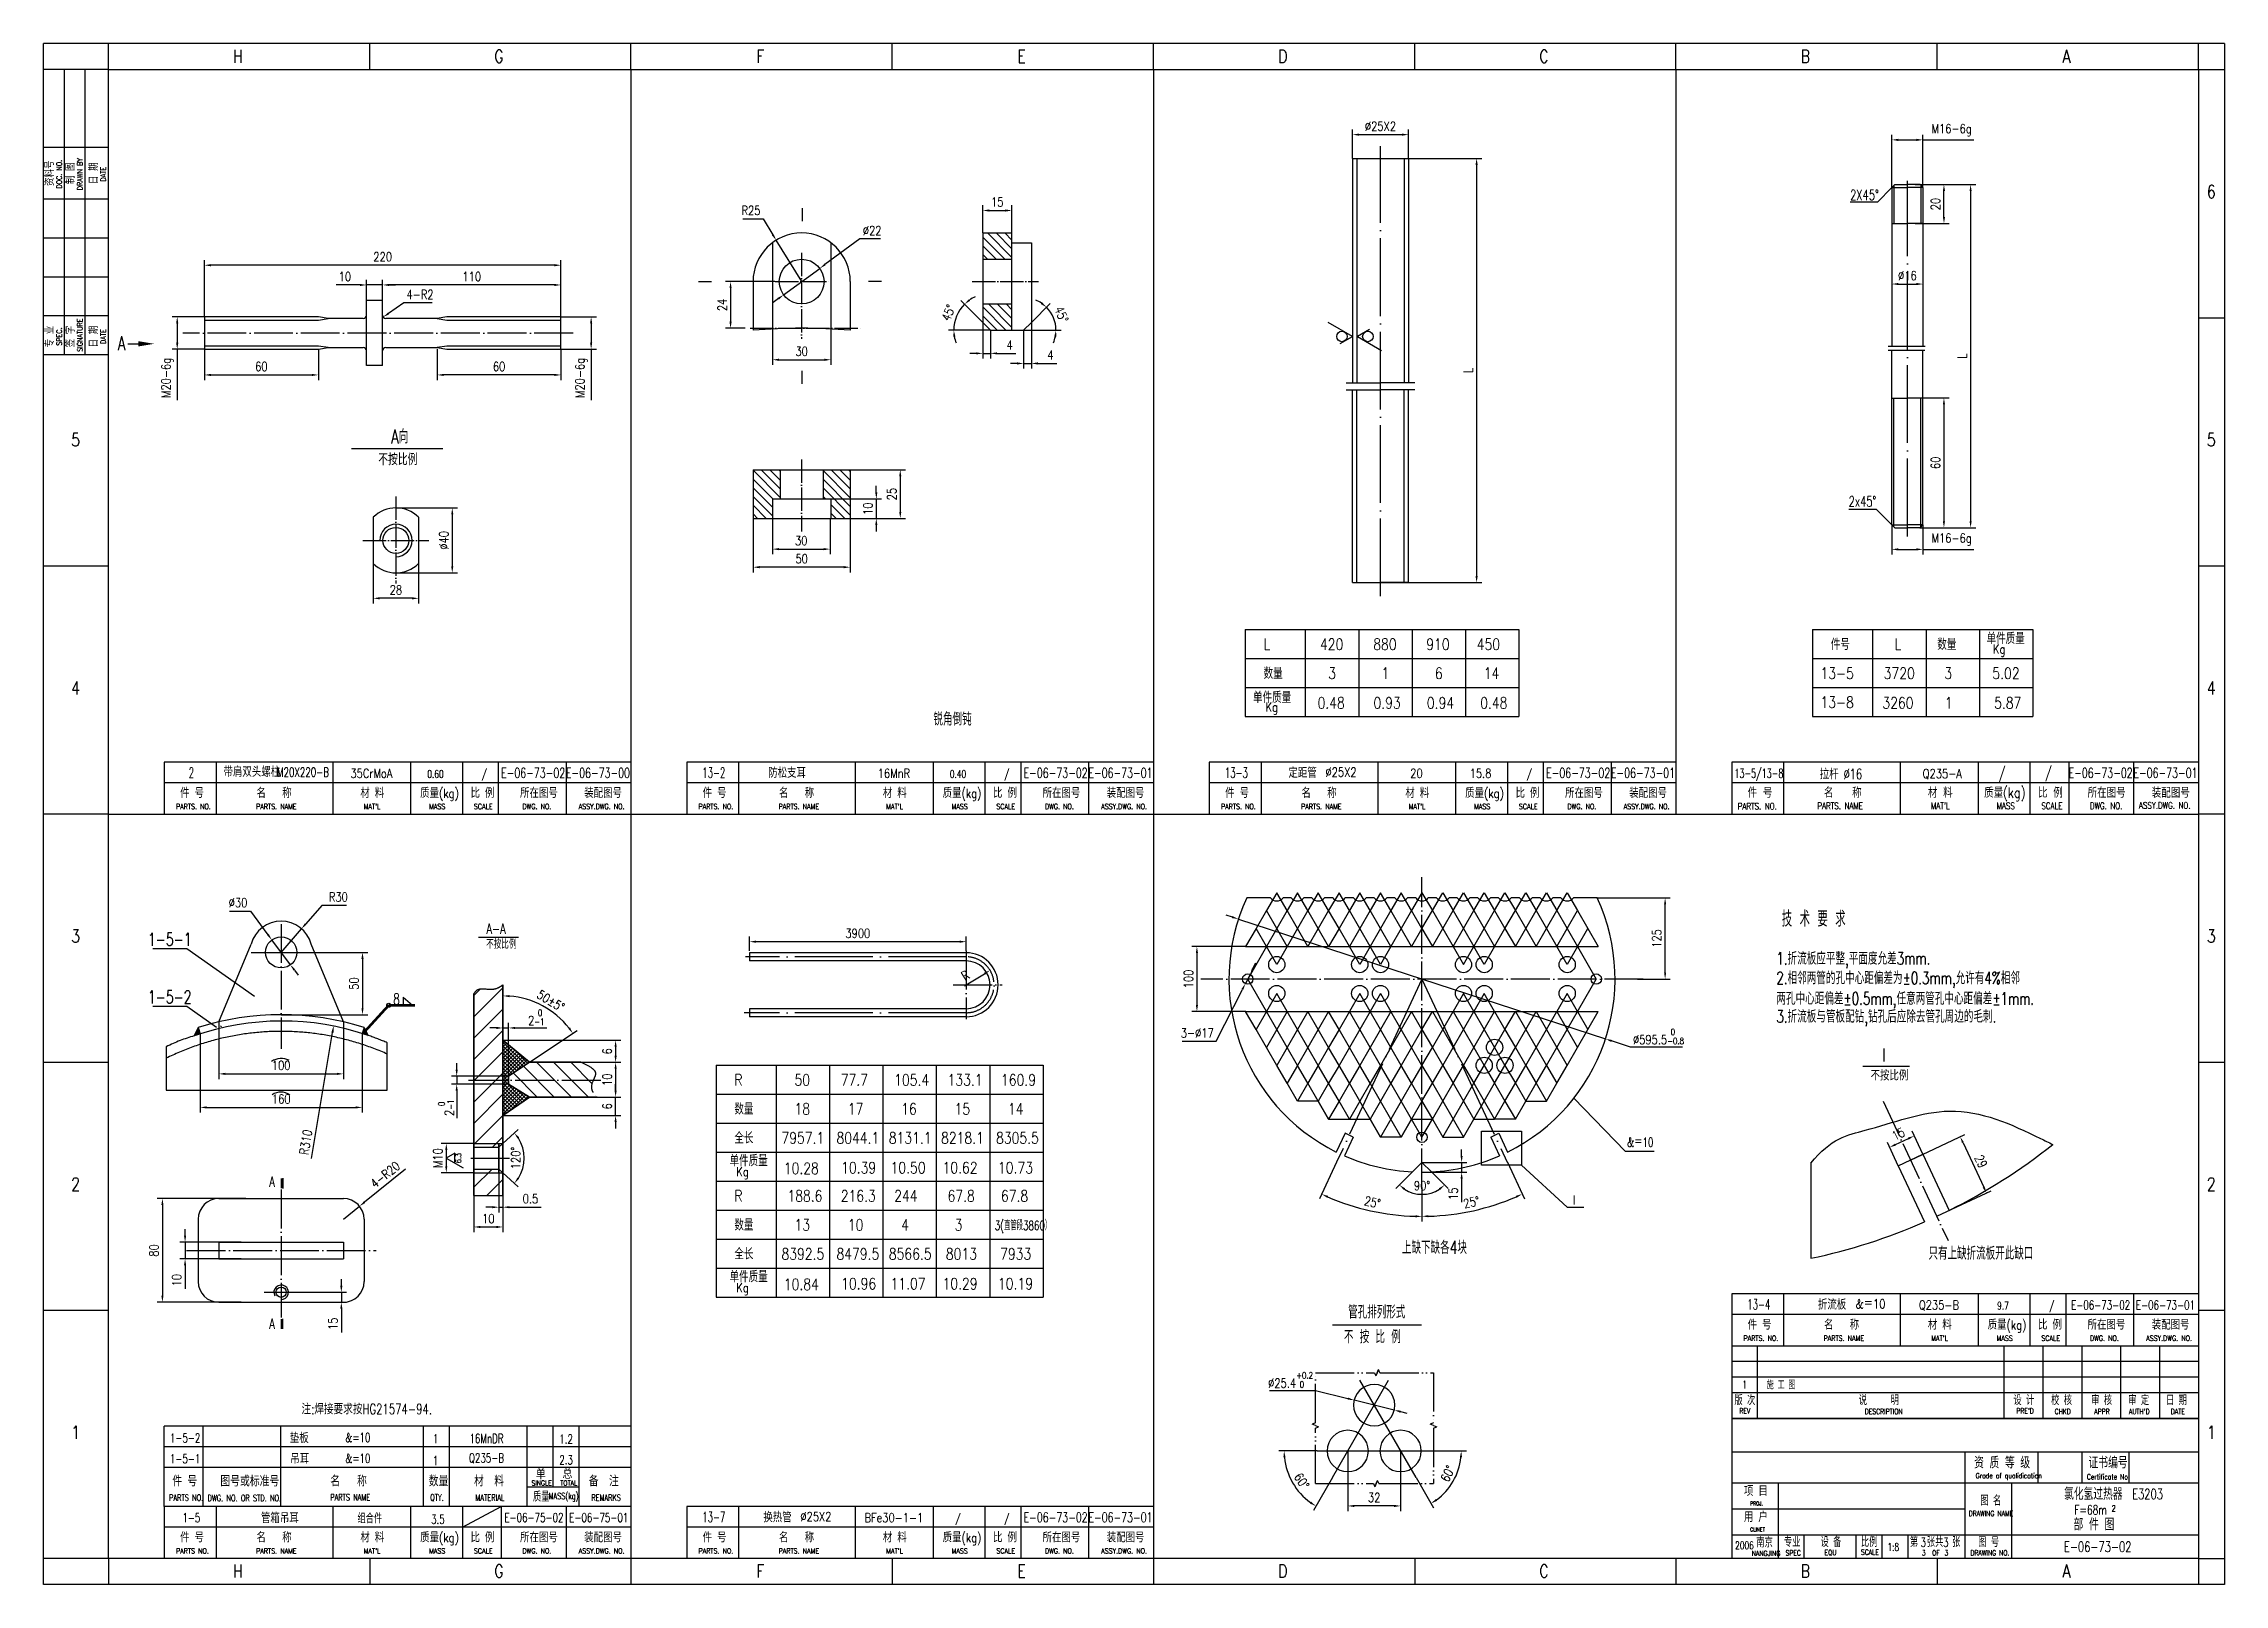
# Model space of a CAD drawing. Header units: millimetres. Extents: x -1044 to 22870, y -8556 to -3804.
# Drawn here: x 16142 to 22870, y -8556 to -3804 of the extents above; entities that cross this region are included whole.
import ezdxf
from ezdxf.enums import TextEntityAlignment as Align

# ---------------------------------------------------------------- set-up
doc = ezdxf.new("R2010")
doc.units = ezdxf.units.MM
doc.header["$LTSCALE"] = 80
for name, pattern in [('1', [0]), ('ACAD_ISO05W100', [34, 24, -3, 0.5, -3, 0.5, -3]), ('CENTER2', [28.575, 19.05, -3.175, 3.175, -3.175]), ('DASHDOT-L', [90, 80, -5, 0, -5]), ('DASHDOT-M', [36, 30, -3, 0, -3]), ('DASHDOT-S', [14, 10, -2, 0, -2]), ('DIVIDE-M', [39, 30, -3, 0, -3, 0, -3])]:
    doc.linetypes.add(name, pattern=pattern)
for name, color, linetype in [('4', 4, 'Continuous'), ('5剖面线层', 2, 'Continuous'), ('7', 7, 'Continuous'), ('8符号标注层', 31, 'Continuous'), ('CDR_DEFSET', 7, 'Continuous'), ('CDR_DIM', 7, 'Continuous'), ('CDR_DWG1', 4, 'Continuous'), ('CDR_DWG2', 2, 'Continuous'), ('CDR_DWG3', 1, 'DASHDOT-M'), ('CDR_DWG4', 3, 'DIVIDE-M'), ('CDR_TEXT', 7, 'Continuous'), ('TK', 3, 'Continuous'), ('中止线', 3, 'ACAD_ISO05W100'), ('中止线层', 3, 'DIVIDE-M'), ('尺寸线', 7, 'Continuous'), ('尺寸线层', 7, 'Continuous'), ('标注线', 7, 'Continuous'), ('轮廓线', 4, 'Continuous'), ('轮廓线层', 4, 'Continuous')]:
    doc.layers.add(name, color=color, linetype=linetype)
doc.layers.add('A1', color=4, linetype='Continuous', lineweight=30)
doc.styles.add('HZ', font='ROMANS.shx', dxfattribs={"width": 0.7, "height": 3, "bigfont": 'HZ.shx'})
doc.styles.add('ROMANC', font='romanc', dxfattribs={"bigfont": 'hz'})
doc.styles.get("Standard").update_dxf_attribs({"font": 'isocp.shx', "width": 0.707, "bigfont": 'hztxt.shx'})
doc.styles.add('TH_GBDIM', font='romans.shx', dxfattribs={"width": 0.8, "bigfont": 'gbcbig.shx'})
doc.dimstyles.new('STANDARD$7', dxfattribs={"dimscale": 0, "dimtxt": 3, "dimasz": 2.5, "dimexe": 1.25, "dimexo": 0.0625, "dimgap": 1.25, "dimtad": 1, "dimdec": 1, "dimdsep": 46, "dimtxsty": 'Standard', "dimcen": 0, "dimadec": 0, "dimazin": 0, "dimtfac": 2, "dimtmove": 2, "dimatfit": 3, "dimfxl": 0, "dimtolj": 1, "dimarcsym": 0})
doc.dimstyles.new('TH_GBDIM', dxfattribs={"dimscale": 8, "dimtxt": 3.5, "dimasz": 2.5, "dimexe": 2, "dimexo": 0, "dimgap": 1.5, "dimtad": 1, "dimdec": 0, "dimzin": 0, "dimdsep": 46, "dimtxsty": 'TH_GBDIM', "dimcen": 2.5, "dimclrd": 256, "dimclre": 256, "dimclrt": 256, "dimadec": 0, "dimazin": 0, "dimtfac": 0.714286, "dimtdec": 0, "dimtmove": 0, "dimatfit": 3, "dimfxl": 0, "dimtzin": 0, "dimlwd": -1, "dimlwe": -1, "dimarcsym": 0})
pattern_1 = [(135, (-47169.8628, 25796.0387), (-1.79605016, -1.79605016), []), (225, (-47169.8628, 25796.0387), (1.79605016, -1.79605016), [])]

msp = doc.modelspace()

# ---------------------------------------------------------------- texts
at = {"color": 7, "linetype": 'Continuous', "style": 'HZ', "width": 0.7}
for s, height, p in [('不按比例', 36, (17174.44, -5104.53)), ('锐角倒钝', 40, (18887.2, -5907.63)), ('A-A', 32, (17508.3, -6549.89)), ('不按比例', 25.6, (17507.31, -6595.67)), ('上缺下缺各4块', 40, (20332.74, -7537.19)), ('只有上缺折流板开此缺口', 40, (21957.08, -7555.02)), ('管孔排列形式', 40, (20166.65, -7736.25)), ('不 按 比 例', 40, (20153.7, -7812.52))]:
    msp.add_text(s, height=height, dxfattribs=at).set_placement(p)
at = {"style": 'HZ', "width": 0.7}
msp.add_text('2x45%%d', height=32, dxfattribs=at).set_placement((21710.7, -5231.93))
at = {"color": 3}
for s, height, style, width, p in [('L', 35, 'HZ', 0.8, (19905.65, -5674.35)), ('420', 35, 'TH_GBDIM', 0.8, (20079.68, -5674.35)), ('880', 35, 'TH_GBDIM', 0.8, (20244.12, -5674.35)), ('910', 35, 'TH_GBDIM', 0.8, (20407.55, -5674.35)), ('450', 35, 'TH_GBDIM', 0.8, (20563.35, -5674.35)), ('件号', 35, 'HZ', 0.8, (21655.91, -5674.35)), ('L', 35, 'HZ', 0.8, (21852.57, -5674.35)), ('数量', 35, 'HZ', 0.8, (21984.22, -5674.35)), ('单件质量', 35, 'HZ', 0.8, (22136.32, -5656.17)), ('Kg', 28, 'HZ', 0.8, (22156.14, -5685.71)), ('数量', 35, 'HZ', 0.8, (19905.65, -5763.78)), ('3', 35, 'TH_GBDIM', 0.8, (20104.99, -5763.78)), ('1', 35, 'TH_GBDIM', 0.8, (20269.69, -5763.78)), ('6', 35, 'TH_GBDIM', 0.8, (20434.39, -5763.78)), ('14', 35, 'TH_GBDIM', 0.8, (20585.21, -5763.78)), ('13-5', 35, 'HZ', 0.8, (21623.72, -5763.78)), ('3720', 35, 'TH_GBDIM', 0.8, (21818.98, -5763.78)), ('3', 35, 'TH_GBDIM', 0.8, (22006.07, -5763.78)), ('5.02', 35, 'TH_GBDIM', 0.8, (22154.23, -5763.78)), ('单件质量', 35, 'HZ', 0.8, (19873.39, -5837.94)), ('Kg', 28, 'HZ', 0.8, (19911.79, -5864.57)), ('0.48', 35, 'TH_GBDIM', 0.8, (20072.39, -5855.05)), ('0.93', 35, 'TH_GBDIM', 0.8, (20244.71, -5855.05)), ('0.94', 35, 'TH_GBDIM', 0.8, (20409.41, -5855.05)), ('0.48', 35, 'TH_GBDIM', 0.8, (20574.11, -5855.05)), ('13-8', 35, 'HZ', 0.8, (21623.72, -5853.31)), ('3260', 35, 'TH_GBDIM', 0.8, (21814.88, -5855.05)), ('1', 35, 'TH_GBDIM', 0.8, (22007.25, -5855.05)), ('5.87', 35, 'TH_GBDIM', 0.8, (22159.67, -5855.05)), ('R', 35, 'HZ', 0.8, (18273.08, -7017.86)), ('50', 35, 'TH_GBDIM', 0.8, (18458.55, -7017.86)), ('77.7', 35, 'TH_GBDIM', 0.8, (18601.39, -7017.86)), ('105.4', 35, 'TH_GBDIM', 0.8, (18766.09, -7017.86)), ('133.1', 35, 'TH_GBDIM', 0.8, (18930.79, -7017.86)), ('160.9', 35, 'TH_GBDIM', 0.8, (19095.49, -7017.86)), ('数量', 35, 'HZ', 0.8, (18273.08, -7107.29)), ('18', 35, 'TH_GBDIM', 0.8, (18458.55, -7107.29)), ('17', 35, 'TH_GBDIM', 0.8, (18623.25, -7107.29)), ('16', 35, 'TH_GBDIM', 0.8, (18787.94, -7107.29)), ('15', 35, 'TH_GBDIM', 0.8, (18952.64, -7107.29)), ('14', 35, 'TH_GBDIM', 0.8, (19117.34, -7107.29)), ('全长', 35, 'HZ', 0.8, (18273.08, -7196.72)), ('7957.1', 35, 'TH_GBDIM', 0.8, (18418.41, -7196.72)), ('8044.1', 35, 'TH_GBDIM', 0.8, (18588.13, -7196.72)), ('8131.1', 35, 'TH_GBDIM', 0.8, (18749.48, -7196.72)), ('8218.1', 35, 'TH_GBDIM', 0.8, (18910.84, -7196.72)), ('8305.5', 35, 'TH_GBDIM', 0.8, (19080.55, -7196.72)), ('单件质量', 35, 'HZ', 0.8, (18258.18, -7266.71)), ('10.28', 35, 'TH_GBDIM', 0.8, (18425.53, -7290.76)), ('10.39', 35, 'TH_GBDIM', 0.8, (18602.61, -7288.7)), ('10.50', 35, 'TH_GBDIM', 0.8, (18754.93, -7288.7)), ('10.62', 35, 'TH_GBDIM', 0.8, (18915.5, -7288.7)), ('10.73', 35, 'TH_GBDIM', 0.8, (19086.39, -7288.7)), ('Kg', 28, 'HZ', 0.8, (18279.22, -7297.51)), ('R', 35, 'HZ', 0.8, (18273.08, -7375.57)), ('188.6', 35, 'TH_GBDIM', 0.8, (18436.7, -7375.57)), ('216.3', 35, 'TH_GBDIM', 0.8, (18601.39, -7375.57)), ('244', 35, 'TH_GBDIM', 0.8, (18766.09, -7375.57)), ('67.8', 35, 'TH_GBDIM', 0.8, (18930.79, -7375.57)), ('67.8', 35, 'TH_GBDIM', 0.8, (19095.49, -7375.57)), ('数量', 35, 'HZ', 0.8, (18273.08, -7465)), ('13', 35, 'TH_GBDIM', 0.8, (18458.55, -7465)), ('10', 35, 'TH_GBDIM', 0.8, (18623.25, -7465)), ('4', 35, 'TH_GBDIM', 0.8, (18787.94, -7465)), ('3', 35, 'TH_GBDIM', 0.8, (18952.64, -7465)), ('3(直管段3860）', 28, 'TH_GBDIM', 0.7, (19076.37, -7463.48)), ('全长', 35, 'HZ', 0.8, (18273.08, -7554.43)), ('8392.5', 35, 'TH_GBDIM', 0.8, (18418.41, -7554.43)), ('8479.5', 35, 'TH_GBDIM', 0.8, (18588.13, -7554.43)), ('8566.5', 35, 'TH_GBDIM', 0.8, (18749.48, -7554.43)), ('8013', 35, 'TH_GBDIM', 0.8, (18925.45, -7554.43)), ('7933', 35, 'TH_GBDIM', 0.8, (19092.91, -7554.43)), ('单件质量', 35, 'HZ', 0.8, (18258.18, -7624.43)), ('Kg', 28, 'HZ', 0.8, (18279.22, -7655.22)), ('10.84', 35, 'TH_GBDIM', 0.8, (18425.53, -7648.48)), ('10.96', 35, 'TH_GBDIM', 0.8, (18602.61, -7646.41)), ('11.07', 35, 'TH_GBDIM', 0.8, (18754.93, -7646.41)), ('10.29', 35, 'TH_GBDIM', 0.8, (18915.5, -7646.41)), ('10.19', 35, 'TH_GBDIM', 0.8, (19086.39, -7646.41))]:
    msp.add_text(s, height=height, dxfattribs=dict(at, style=style, width=width)).set_placement(p)
at = {"style": 'HZ', "width": 0.7}
msp.add_text('8', height=33.6, dxfattribs=at).set_placement((17230.86, -6767.82), align=Align.CENTER)
at = {"color": 2, "linetype": '1', "style": 'ROMANC'}
msp.add_text('I', height=40, dxfattribs=at).set_placement((21812.92, -6943.8))
at = {"color": 7, "linetype": '1', "style": 'HZ', "width": 0.7}
msp.add_text('不按比例', height=32, dxfattribs=at).set_placement((21778.4, -7002.23))
at = {"layer": '7', "style": 'HZ'}
for s, height, width, p in [('M20X220-B', 28, 0.7, (16942.26, -6065.14)), ('35CrMoA', 28, 0.8, (17153.34, -6068.79)), ('0.60', 24, 0.7, (17350.94, -6068.79)), ('/', 24, 0.7, (17501.73, -6068.79)), ('16MnR', 28, 0.8, (18765.34, -6068.79)), ('0.40', 24, 0.7, (18962.94, -6068.79)), ('/', 24, 0.7, (19113.73, -6068.79)), ('%%C25X2', 28, 0.8, (20144.66, -6065.14)), ('20', 28, 0.8, (20377.34, -6068.79)), ('15.8', 28, 0.8, (20574.94, -6068.79)), ('/', 24, 0.7, (20725.73, -6068.79)), ('Q235-A', 28, 0.8, (21999.81, -6069.87)), ('&＝10', 28, 0.8, (21778.26, -7705.14)), ('Q235-B', 28, 0.8, (21989.34, -7708.79)), ('9.7', 24, 0.7, (22186.94, -7708.79)), ('/', 24, 0.7, (22337.73, -7708.79)), ('%%C25X2', 28, 0.8, (18524.69, -8361.14)), ('BFe30-1-1', 28, 0.8, (18765.34, -8364.79)), ('/', 24, 0.7, (18962.94, -8364.79)), ('/', 24, 0.7, (19113.73, -8364.79))]:
    msp.add_text(s, height=height, dxfattribs=dict(at, width=width)).set_placement(p, align=Align.CENTER)
at = {"layer": '7', "style": 'HZ', "width": 0.8}
for s, height, p in [('件 号', 28, (16563.22, -6130.32)), ('名   称', 28, (16798.73, -6130.32)), ('材 料', 28, (17119.23, -6130.32)), ('质量(kg)', 28, (17303.62, -6130.32)), ('比 例', 28, (17459.19, -6130.32)), ('所在图号', 28, (17611.89, -6130.32)), ('装配图号', 28, (17809.76, -6130.32)), ('件 号', 28, (18175.22, -6130.32)), ('名   称', 28, (18410.73, -6130.32)), ('材 料', 28, (18731.23, -6130.32)), ('质量(kg)', 28, (18915.62, -6130.32)), ('比 例', 28, (19071.19, -6130.32)), ('所在图号', 28, (19223.89, -6130.32)), ('装配图号', 28, (19421.76, -6130.32)), ('件 号', 28, (19787.22, -6130.32)), ('名   称', 28, (20022.73, -6130.32)), ('材 料', 28, (20343.23, -6130.32)), ('质量(kg)', 28, (20527.62, -6130.32)), ('比 例', 28, (20683.19, -6130.32)), ('所在图号', 28, (20835.89, -6130.32)), ('装配图号', 28, (21033.76, -6130.32)), ('件 号', 32, (21399.22, -6130.32)), ('名   称', 32, (21634.73, -6130.32)), ('材 料', 32, (21955.23, -6130.32)), ('质量', 32, (22128.76, -6130.32)), ('(kg)', 32, (22186.65, -6130.32)), ('比 例', 32, (22295.19, -6130.32)), ('所在图号', 32, (22447.89, -6130.32)), ('装配图号', 32, (22645.76, -6130.32)), ('PARTS. NO.', 16, (16550.44, -6165.15)), ('PARTS. NAME', 16, (16797.57, -6165.15)), ("MAT'L", 16, (17129.5, -6165.15)), ('MASS', 16, (17331.17, -6165.15)), ('SCALE', 16, (17469.46, -6165.15)), ('DWG. NO.', 16, (17619.28, -6165.15)), ('ASSY.DWG. NO.', 16, (17792.66, -6165.15)), ('PARTS. NO.', 16, (18162.44, -6165.15)), ('PARTS. NAME', 16, (18409.57, -6165.15)), ("MAT'L", 16, (18741.5, -6165.15)), ('MASS', 16, (18943.17, -6165.15)), ('SCALE', 16, (19081.46, -6165.15)), ('DWG. NO.', 16, (19231.28, -6165.15)), ('ASSY.DWG. NO.', 16, (19404.66, -6165.15)), ('PARTS. NO.', 16, (19774.44, -6165.15)), ('PARTS. NAME', 16, (20021.57, -6165.15)), ("MAT'L", 16, (20353.5, -6165.15)), ('MASS', 16, (20555.17, -6165.15)), ('SCALE', 16, (20693.46, -6165.15)), ('DWG. NO.', 16, (20843.28, -6165.15)), ('ASSY.DWG. NO.', 16, (21016.66, -6165.15)), ('质量(kg)', 28, (22139.62, -7770.32)), ('PARTS. NO.', 16, (21386.44, -7805.15)), ('件 号', 28, (21399.22, -7770.32)), ('名   称', 28, (21634.73, -7770.32)), ('PARTS. NAME', 16, (21633.57, -7805.15)), ('材 料', 28, (21955.23, -7770.32)), ("MAT'L", 16, (21965.5, -7805.15)), ('MASS', 16, (22167.17, -7805.15)), ('比 例', 28, (22295.19, -7770.32)), ('SCALE', 16, (22305.46, -7805.15)), ('所在图号', 28, (22447.89, -7770.32)), ('DWG. NO.', 16, (22455.28, -7805.15)), ('ASSY.DWG. NO.', 16, (22628.66, -7805.15)), ('装配图号', 28, (22645.76, -7770.32)), ('件 号', 28, (16563.22, -8426.32)), ('名   称', 28, (16798.73, -8426.32)), ('材 料', 28, (17119.23, -8426.32)), ('质量(kg)', 28, (17303.62, -8426.32)), ('比 例', 28, (17459.19, -8426.32)), ('所在图号', 28, (17611.89, -8426.32)), ('装配图号', 28, (17809.76, -8426.32)), ('件 号', 28, (18175.22, -8426.32)), ('名   称', 28, (18410.73, -8426.32)), ('材 料', 28, (18731.23, -8426.32)), ('质量(kg)', 28, (18915.62, -8426.32)), ('比 例', 28, (19071.19, -8426.32)), ('所在图号', 28, (19223.89, -8426.32)), ('装配图号', 28, (19421.76, -8426.32)), ('PARTS. NO.', 16, (18162.44, -8461.15)), ('PARTS. NAME', 16, (18409.57, -8461.15)), ("MAT'L", 16, (18741.5, -8461.15)), ('MASS', 16, (18943.17, -8461.15)), ('SCALE', 16, (19081.46, -8461.15)), ('DWG. NO.', 16, (19231.28, -8461.15)), ('ASSY.DWG. NO.', 16, (19404.66, -8461.15))]:
    msp.add_text(s, height=height, dxfattribs=at).set_placement(p)
at = {"layer": 'CDR_DEFSET', "style": 'HZ', "width": 0.7}
for s, height, p in [('单', 33.33, (17660.82, -8232.73)), ('总', 33.33, (17743.03, -8231.12)), ('件 号', 33.333, (16539.06, -8254.11)), ('图号或标准号', 33.333, (16687.16, -8254.33)), ('名   称', 33.333, (17026.29, -8254.11)), ('数量', 33.333, (17329.99, -8254.11)), ('材  料', 33.333, (17469.98, -8254.11)), ('SINGLE', 16, (17646.99, -8251.78)), ('质量', 28, (17651.65, -8300.79)), ('TOTAL', 16, (17736.06, -8251.78)), ('备  注', 33.333, (17823.88, -8254.11))]:
    msp.add_text(s, height=height, dxfattribs=at).set_placement(p)
at = {"layer": 'CDR_DIM', "style": 'HZ', "width": 0.7}
for s, height, p in [('2X45%%d', 32, (21715.42, -4286.92)), ('          技 术 要 求', 48, (21254.05, -6527.7)), ('&＝10', 28, (21027.51, -7206.53))]:
    msp.add_text(s, height=height, dxfattribs=at).set_placement(p)
at = {"layer": 'CDR_DIM', "color": 3, "style": 'TH_GBDIM', "width": 0.7}
msp.add_text('6.3', height=17.749, rotation=90, dxfattribs=at).set_placement((17430.23, -7241.58), align=Align.CENTER)
at = {"layer": 'CDR_DWG1', "lineweight": 0, "style": 'HZ', "width": 0.7}
for s, p in [('1-5-1', (16531.12, -6586.75)), ('1-5-2', (16531.12, -6764.52))]:
    msp.add_text(s, height=40, dxfattribs=at).set_placement(p, align=Align.CENTER)
at = {"layer": 'CDR_DWG2', "style": 'HZ', "width": 0.7}
for s, height, p in [('A', 42.67, (16370.51, -4749.26)), ('A向', 42.667, (17213.97, -5037.53))]:
    msp.add_text(s, height=height, dxfattribs=at).set_placement(p)
at = {"layer": 'CDR_DWG2', "style": 'ROMANC', "width": 0.7}
msp.add_text('I', height=28, dxfattribs=at).set_placement((20863.74, -7384.51), align=Align.CENTER)
at = {"layer": 'CDR_DWG4', "style": 'HZ', "width": 0.8}
for s, p in [('PARTS. NO.', (21368.5, -6166.39)), ('PARTS. NAME', (21614.21, -6165.15)), ("MAT'L", (21964.76, -6165.15)), ('MASS', (22167.17, -6165.15)), ('SCALE', (22305.46, -6165.15)), ('DWG. NO.', (22455.28, -6165.15)), ('ASSY.DWG. NO.', (22606.53, -6163.77))]:
    msp.add_text(s, height=20, dxfattribs=at).set_placement(p)
at = {"layer": 'CDR_TEXT', "style": 'HZ'}
for s, height, width, p in [('13-5/13-8', 28, 0.65, (21433.77, -6068.79)), ('/', 32, 0.7, (22327.31, -6068.68))]:
    msp.add_text(s, height=height, dxfattribs=dict(at, width=width)).set_placement(p, align=Align.CENTER)
at = {"layer": 'CDR_TEXT', "style": 'HZ', "width": 0.7}
for s, height, p in [('/', 32, (22173.91, -6070.23)), ('1.折流板应平整,平面度允差3mm.', 38.4, (21487.78, -6644.86)), ('两孔中心距偏差%%p0.5mm,任意两管孔中心距偏差%%p1mm.', 38.4, (21487.78, -6768.51)), ('2.相邻两管的孔中心距偏差为%%p0.3mm,允许有4%相邻', 38.4, (21487.78, -6705.23)), ('3.折流板与管板配钻,钻孔后应除去管孔周边的毛刺.', 38.4, (21487.78, -6823.81))]:
    msp.add_text(s, height=height, dxfattribs=at).set_placement(p)
at = {"layer": '中止线', "style": 'HZ', "width": 0.7}
msp.add_text('注:焊接要求按HG21574-94.', height=32.6667, dxfattribs=at).set_placement((16937.49, -8031.64))
at = {"layer": '中止线层', "style": 'HZ', "width": 0.8}
for s, p in [('PARTS NO.', (16550.44, -8461.15)), ('PARTS. NAME', (16797.57, -8461.15)), ("MAT'L", (17129.5, -8461.15)), ('MASS', (17331.17, -8461.15)), ('SCALE', (17469.46, -8461.15)), ('DWG. NO.', (17619.28, -8461.15)), ('ASSY.DWG. NO.', (17792.66, -8461.15))]:
    msp.add_text(s, height=16, dxfattribs=at).set_placement(p)
at = {"layer": '标注线', "style": 'HZ'}
for s, height, width, p in [('2', 32, 0.6, (16597.77, -6068.79)), ('带肩双头螺柱', 32, 0.7, (16784.36, -6065.82)), ('E-06-73-02', 30.4, 0.7, (17652.13, -6068.79)), ('E-06-73-00', 30.4, 0.7, (17852.13, -6068.79)), ('13-2', 32, 0.6, (18209.77, -6068.79)), ('防松支耳', 32, 0.7, (18435.72, -6068.79)), ('E-06-73-02', 30.4, 0.7, (19264.13, -6068.79)), ('E-06-73-01', 30.4, 0.7, (19464.13, -6068.79)), ('13-3', 32, 0.6, (19821.77, -6068.79)), ('定距管', 32, 0.7, (20026.12, -6068.79)), ('E-06-73-02', 30.4, 0.7, (20876.13, -6068.79)), ('E-06-73-01', 30.4, 0.7, (21076.13, -6068.79)), ('E-06-73-02', 30.4, 0.7, (22488.13, -6068.79)), ('E-06-73-01', 30.4, 0.7, (22688.13, -6068.79)), ('13-4', 32, 0.6, (21433.77, -7708.79)), ('折流板', 32, 0.7, (21659.72, -7708.79)), ('E-06-73-02', 28, 0.7, (22488.13, -7708.79)), ('E-06-73-01', 28, 0.7, (22688.13, -7708.79)), ('1-5-2', 28, 0.7, (16578.52, -8118.72)), ('1', 28, 0.7, (17351.53, -8121.14)), ('16MnDR', 28, 0.7, (17508.38, -8120.29)), ('1.2', 28, 0.7, (17753.97, -8121.97)), ('1-5-1', 28, 0.7, (16578.52, -8182.72)), ('1', 28, 0.7, (17351.53, -8188.28)), ('Q235-B', 28, 0.7, (17508.38, -8180.29)), ('2.3', 28, 0.7, (17753.97, -8186.33)), ('氯化氢过热器', 37.333, 0.7, (22465.65, -8295.77)), ('E3203', 32, 0.7, (22632.92, -8293.67)), ('1-5', 28, 0.7, (16597.77, -8364.79)), ('组合件', 28, 0.7, (17148.39, -8367.69)), ('3.5', 28, 0.7, (17358.39, -8369.45)), ('E-06-75-02', 28, 0.7, (17654.68, -8364.17)), ('E-06-75-01', 28, 0.7, (17854.68, -8364.17)), ('13-7', 32, 0.6, (18209.77, -8364.79)), ('换热管', 32, 0.7, (18406.15, -8364.79)), ('E-06-73-02', 30.4, 0.7, (19264.13, -8364.79)), ('E-06-73-01', 30.4, 0.7, (19464.13, -8364.79)), ('2', 18.67, 0.7, (22528.57, -8331.27))]:
    msp.add_text(s, height=height, dxfattribs=dict(at, width=width)).set_placement(p, align=Align.CENTER)
at = {"layer": '标注线', "style": 'HZ', "width": 0.7}
for s, height, p in [('拉杆 %%c16', 32, (21621.52, -6072.94)), ('垫板', 32, (16901.57, -8120.48)), ('&=10', 28, (17072.79, -8117.37)), ('吊耳', 32, (16902.92, -8184.48)), ('&=10', 28, (17072.79, -8181.37)), ('MASS(kg)', 20, (17699.8, -8293.87)), ('PARTS NO.', 20, (16529.32, -8298.83)), ('DWG. NO. OR STD. NO.', 20, (16647.9, -8300.02)), ('管箱吊耳', 32, (16812.44, -8367.18)), ('PARTS NAME', 20, (17026.31, -8297.57)), ('QTY.', 20, (17334.86, -8298.48)), ('MATERIAL', 20, (17474.29, -8298.65)), ('REMARKS', 20, (17831.8, -8298.83)), ('F=68m', 29.333, (22407.18, -8340.99)), ('部 件 图', 37.333, (22404.51, -8390.01))]:
    msp.add_text(s, height=height, dxfattribs=at).set_placement(p)
at = {"layer": '标注线', "color": 2, "style": 'HZ', "width": 0.7}
for p in [(16846.94, -7329.87), (16846.94, -7768.31)]:
    msp.add_text('A', height=32, dxfattribs=at).set_placement(p, align=Align.CENTER)
at = {"layer": '标注线', "linetype": 'Continuous', "style": 'HZ', "width": 0.7}
for s, height, p in [('1', 24, (21382.9, -7952.06)), ('施 工 图', 24, (21457.94, -7953.99)), ('版 次', 28, (21358.52, -8003.09)), ('说     明', 28, (21742.03, -8003.09)), ('设 计', 28, (22219.13, -8003.09)), ('校 核', 28, (22335.38, -8003.09)), ('审 核', 28, (22459.13, -8003.09)), ('审 定', 28, (22573.51, -8003.09)), ('日 期', 28, (22689.76, -8003.09)), ('REV', 16, (21373.44, -8029.18)), ('DESCRIPTION', 16, (21760.56, -8031.02)), ("PRE'D", 16, (22228.29, -8029.15)), ('CHKD', 16, (22346.42, -8031.02)), ('APPR', 16, (22468.36, -8031.02)), ("AUTH'D", 16, (22575.28, -8031.02)), ('DATE', 16, (22704.68, -8031.02)), ('资 质 等 级', 36, (22097.84, -8198.69)), ('证书编号', 36, (22450.61, -8198.69)), ('项 目', 32, (21387.68, -8283.91)), ('Grade of qualidication', 16, (22102.7, -8229.05)), ('Certificate No', 16, (22445.75, -8232.51)), ('用 户', 32, (21387.68, -8363.91)), ('PROJ.', 12, (21406.83, -8312.79)), ('DRAWING NAME', 16, (22081.25, -8345.45)), ('图 名', 28, (22117.11, -8312.89)), ('CLINET', 12, (21406.83, -8392.79)), ('专业', 28, (21511.28, -8440.59)), ('设 备', 28, (21624, -8440.59)), ('比例', 28, (21748.49, -8440.59)), ('第  张共  张', 28, (21899.67, -8440.59)), ('2006', 24, (21360.39, -8448.12)), ('NANGJING', 16, (21411.73, -8468.68)), ('南京', 28, (21425.84, -8441.78)), ('SPEC', 16, (21515.82, -8467.15)), ('EQU', 16, (21636.23, -8466.04)), ('SCALE', 16, (21748.78, -8464.94)), ('1:8', 24, (21830.44, -8452.82)), ('3', 28, (21932.71, -8440.59)), ('3', 16, (21936.51, -8467)), ('OF', 16, (21968.23, -8467.15)), ('3', 28, (22002.08, -8440.59)), ('3', 16, (22006.34, -8467)), ('DRAWING NO.', 16, (22086.53, -8467.15)), ('图 号', 28, (22110.5, -8440.59)), ('E-06-73-02', 32, (22375.01, -8456.43))]:
    msp.add_text(s, height=height, dxfattribs=at).set_placement(p)

# ---------------------------------------------------------------- blocks, each defined once
blk = doc.blocks.new('A$C1B375470')
for p, q in [((7578, 10692), (0, 10692)), ((0, 0), (0, 10692)), ((15138, 10692), (18, 10692)), ((15138, 10692), (15138, 5346)), ((450, 10512), (0, 10512)), ((450, 10512), (0, 10512)), ((450, 10512), (0, 10512)), ((144, 8532), (144, 10512)), ((288, 8532), (288, 10512)), ((450, 9972), (0, 9972)), ((450, 9612), (0, 9612)), ((450, 9342), (0, 9342)), ((450, 9072), (0, 9072)), ((450, 8802), (0, 8802)), ((450, 8532), (0, 8532)), ((0, 0), (0, 5346)), ((0, 0), (0, 5346)), ((0, 0), (0, 5346)), ((15138, 5346), (15138, 0)), ((7578, 0), (0, 0)), ((7578, 0), (18, 0)), ((7578, 0), (18, 0)), ((7578, 0), (18, 0)), ((15138, 0), (7578, 0))]:
    blk.add_line(p, q)
at = {"layer": 'CDR_DWG1', "color": 4}
for p, q in [((450, 10512), (14958, 10512)), ((450, 180), (450, 10512)), ((14958, 10512), (14958, 180)), ((14958, 180), (450, 180))]:
    blk.add_line(p, q, dxfattribs=at)
at = {"layer": 'CDR_DWG4', "linetype": 'Continuous'}
for p, q in [((450, 10512), (450, 10692)), ((2264, 10512), (2264, 10692)), ((4077, 10512), (4077, 10692)), ((5891, 10512), (5891, 10692)), ((7704, 10512), (7704, 10692)), ((9518, 10512), (9518, 10692)), ((11331, 10512), (11331, 10692)), ((13145, 10512), (13145, 10692)), ((14958, 10512), (14958, 10692)), ((14958, 10512), (15138, 10512)), ((14958, 8790), (15138, 8790)), ((0, 7068), (450, 7068)), ((14958, 7068), (15138, 7068)), ((0, 5346), (450, 5346)), ((14958, 5346), (15138, 5346)), ((0, 3624), (450, 3624)), ((14958, 3624), (15138, 3624)), ((0, 1902), (450, 1902)), ((14958, 1902), (15138, 1902)), ((450, 180), (0, 180)), ((450, 180), (450, 0)), ((2264, 180), (2264, 0)), ((4077, 180), (4077, 0)), ((5891, 180), (5891, 0)), ((7704, 180), (7704, 0)), ((9518, 180), (9518, 0)), ((11331, 180), (11331, 0)), ((13145, 180), (13145, 0)), ((14958, 180), (15138, 180)), ((14958, 180), (14958, 0))]:
    blk.add_line(p, q, dxfattribs=at)
at = {"layer": 'CDR_TEXT', "style": 'HZ', "width": 0.8}
for s, p in [('H', (1348, 10559)), ('G', (3161, 10559)), ('F', (4975, 10559)), ('E', (6788, 10559)), ('D', (8602, 10559)), ('C', (10415, 10559)), ('B', (12229, 10559)), ('A', (14042, 10559)), ('6', (15047, 9620)), ('5', (222, 7898)), ('5', (15047, 7898)), ('4', (222, 6176)), ('4', (15047, 6176)), ('3', (222, 4454)), ('3', (15047, 4454)), ('2', (222, 2732)), ('2', (15047, 2732)), ('1', (222, 1010)), ('1', (15047, 1010)), ('H', (1348, 47)), ('G', (3161, 47)), ('F', (4975, 47)), ('E', (6788, 47)), ('D', (8602, 47)), ('C', (10415, 47)), ('B', (12229, 47)), ('A', (14042, 47))]:
    blk.add_text(s, height=90, dxfattribs=at).set_placement(p, align=Align.CENTER)
at = {"layer": 'CDR_TEXT', "style": 'HZ', "width": 0.85}
for s, height, p in [('资料号', 54, (71, 9793)), ('DOC. NO.', 36, (126, 9786)), ('制 图', 54, (215, 9793)), ('DRAWN BY', 36, (270, 9786)), ('日 期', 54, (377, 9793)), ('DATE', 36, (432, 9786)), ('专 业', 54, (71, 8659)), ('SPEC.', 36, (126, 8659)), ('签 字', 54, (215, 8659)), ('SIGNATURE', 36, (270, 8669)), ('日 期', 54, (377, 8659)), ('DATE', 36, (432, 8659))]:
    blk.add_text(s, height=height, rotation=90, dxfattribs=at).set_placement(p, align=Align.CENTER)
blk = doc.blocks.new('A$C092B31A8')
at = {"layer": '尺寸线层', "xscale": 0.05555555555555555, "yscale": 0.05555555555555555, "zscale": 0.05555555555555555}
blk.add_blockref('A$C1B375470', (0, 0), dxfattribs=at)
blk = doc.blocks.new('*D176')
at = {"layer": '5剖面线层', "ltscale": 0.001}
for p, q in [((16638, -4646.9), (16638, -4471.7)), ((17718, -4487.7), (16658, -4487.7)), ((17738, -4646.9), (17738, -4471.7))]:
    blk.add_line(p, q, dxfattribs=at)
for points in [[(16658, -4484.4), (16658, -4491.1), (16638, -4487.7)], [(17718, -4484.4), (17718, -4491.1), (17738, -4487.7)]]:
    blk.add_solid(points, dxfattribs=at)
at = {"layer": 'Defpoints', "color": 0, "ltscale": 0.001}
for p in [(16638, -4487.7), (16638, -4646.9), (17738, -4646.9)]:
    blk.add_point(p, dxfattribs=at)
at = {"layer": '5剖面线层', "ltscale": 0.001, "insert": (17188, -4461.7), "char_height": 28, "attachment_point": 5, "style": 'TH_GBDIM'}
blk.add_mtext('220{}{}', dxfattribs=at)
blk = doc.blocks.new('*D177')
at = {"layer": '5剖面线层', "ltscale": 0.001}
for p, q in [((17158.9, -5336.4), (17158.9, -5531.1)), ((17298.9, -5336.4), (17298.9, -5531.1)), ((17278.9, -5515.1), (17178.9, -5515.1))]:
    blk.add_line(p, q, dxfattribs=at)
for points in [[(17178.9, -5511.7), (17178.9, -5518.4), (17158.9, -5515.1)], [(17278.9, -5511.7), (17278.9, -5518.4), (17298.9, -5515.1)]]:
    blk.add_solid(points, dxfattribs=at)
at = {"layer": 'Defpoints', "color": 0, "ltscale": 0.001}
for p in [(17158.9, -5336.4), (17298.9, -5336.4), (17158.9, -5515.1)]:
    blk.add_point(p, dxfattribs=at)
at = {"layer": '5剖面线层', "ltscale": 0.001, "insert": (17228.9, -5489.1), "char_height": 28, "attachment_point": 5, "style": 'TH_GBDIM'}
blk.add_mtext('28', dxfattribs=at)
blk = doc.blocks.new('*D175')
at = {"layer": '5剖面线层', "ltscale": 0.001}
for p, q in [((17228.9, -5236.4), (17418.7, -5236.4)), ((17402.7, -5256.4), (17402.7, -5416.4)), ((17228.9, -5436.4), (17418.7, -5436.4))]:
    blk.add_line(p, q, dxfattribs=at)
for points in [[(17399.4, -5256.4), (17406, -5256.4), (17402.7, -5236.4)], [(17399.4, -5416.4), (17406, -5416.4), (17402.7, -5436.4)]]:
    blk.add_solid(points, dxfattribs=at)
at = {"layer": 'Defpoints', "color": 0, "ltscale": 0.001}
for p in [(17228.9, -5236.4), (17228.9, -5436.4), (17402.7, -5436.4)]:
    blk.add_point(p, dxfattribs=at)
at = {"layer": '5剖面线层', "ltscale": 0.001, "insert": (17376.7, -5336.4), "char_height": 28, "attachment_point": 5, "rotation": 90, "style": 'TH_GBDIM'}
blk.add_mtext('%%c40{}{}', dxfattribs=at)
blk = doc.blocks.new('*D188')
at = {"layer": '5剖面线层', "ltscale": 0.001}
for p, q in [((16638, -4646.9), (16538.2, -4646.9)), ((16554.2, -4666.9), (16554.2, -4726.9)), ((16638, -4746.9), (16538.2, -4746.9)), ((16554.2, -4746.9), (16554.2, -4903.8))]:
    blk.add_line(p, q, dxfattribs=at)
for points in [[(16550.8, -4666.9), (16557.5, -4666.9), (16554.2, -4646.9)], [(16550.8, -4726.9), (16557.5, -4726.9), (16554.2, -4746.9)]]:
    blk.add_solid(points, dxfattribs=at)
at = {"layer": 'Defpoints', "color": 0, "ltscale": 0.001}
for p in [(16638, -4646.9), (16554.2, -4746.9), (16638, -4746.9)]:
    blk.add_point(p, dxfattribs=at)
at = {"layer": '5剖面线层', "ltscale": 0.001, "insert": (16524.1, -4835.4), "char_height": 28, "attachment_point": 5, "rotation": 90, "style": 'TH_GBDIM'}
blk.add_mtext('M20-6g{}{}', dxfattribs=at)
blk = doc.blocks.new('*D189')
at = {"layer": '5剖面线层', "ltscale": 0.001}
for p, q in [((17738, -4646.9), (17847.2, -4646.9)), ((17831.2, -4666.9), (17831.2, -4726.9)), ((17738, -4746.9), (17847.2, -4746.9)), ((17831.2, -4746.9), (17831.2, -4903.8))]:
    blk.add_line(p, q, dxfattribs=at)
for points in [[(17827.9, -4666.9), (17834.5, -4666.9), (17831.2, -4646.9)], [(17827.9, -4726.9), (17834.5, -4726.9), (17831.2, -4746.9)]]:
    blk.add_solid(points, dxfattribs=at)
at = {"layer": 'Defpoints', "color": 0, "ltscale": 0.001}
for p in [(17738, -4646.9), (17738, -4746.9), (17831.2, -4746.9)]:
    blk.add_point(p, dxfattribs=at)
at = {"layer": '5剖面线层', "ltscale": 0.001, "insert": (17801.1, -4835.4), "char_height": 28, "attachment_point": 5, "rotation": 90, "style": 'TH_GBDIM'}
blk.add_mtext('M20-6g{}{}', dxfattribs=at)
blk = doc.blocks.new('*D190')
at = {"layer": '5剖面线层', "ltscale": 0.001}
for p, q in [((17188, -4622.1), (17188, -4532.6)), ((17718, -4548.6), (17208, -4548.6)), ((17738, -4646.9), (17738, -4532.6))]:
    blk.add_line(p, q, dxfattribs=at)
for points in [[(17208, -4545.3), (17208, -4551.9), (17188, -4548.6)], [(17718, -4545.3), (17718, -4551.9), (17738, -4548.6)]]:
    blk.add_solid(points, dxfattribs=at)
at = {"layer": 'Defpoints', "color": 0, "ltscale": 0.001}
for p in [(17188, -4548.6), (17188, -4622.1), (17738, -4646.9)]:
    blk.add_point(p, dxfattribs=at)
at = {"layer": '5剖面线层', "ltscale": 0.001, "insert": (17463, -4522.6), "char_height": 28, "attachment_point": 5, "style": 'TH_GBDIM'}
blk.add_mtext('110{}{}', dxfattribs=at)
blk = doc.blocks.new('*D191')
at = {"layer": '5剖面线层', "ltscale": 0.001}
for p, q in [((17118, -4548.6), (17045, -4548.6)), ((17138, -4601.4), (17138, -4532.6)), ((17188, -4548.6), (17138, -4548.6)), ((17188, -4596.9), (17188, -4532.6)), ((17208, -4548.6), (17228, -4548.6))]:
    blk.add_line(p, q, dxfattribs=at)
for points in [[(17118, -4545.3), (17118, -4551.9), (17138, -4548.6)], [(17208, -4545.3), (17208, -4551.9), (17188, -4548.6)]]:
    blk.add_solid(points, dxfattribs=at)
at = {"layer": 'Defpoints', "color": 0, "ltscale": 0.001}
for p in [(17138, -4548.6), (17138, -4601.4), (17188, -4596.9)]:
    blk.add_point(p, dxfattribs=at)
at = {"layer": '5剖面线层', "ltscale": 0.001, "insert": (17071.5, -4522.6), "char_height": 28, "attachment_point": 5, "style": 'TH_GBDIM'}
blk.add_mtext('10', dxfattribs=at)
blk = doc.blocks.new('*D192')
at = {"layer": '5剖面线层', "ltscale": 0.001}
for p, q in [((17356.3, -4746.9), (17356.3, -4842.1)), ((17738, -4746.9), (17738, -4842.1)), ((17718, -4826.1), (17376.3, -4826.1))]:
    blk.add_line(p, q, dxfattribs=at)
for points in [[(17376.3, -4822.8), (17376.3, -4829.4), (17356.3, -4826.1)], [(17718, -4822.8), (17718, -4829.4), (17738, -4826.1)]]:
    blk.add_solid(points, dxfattribs=at)
at = {"layer": 'Defpoints', "color": 0, "ltscale": 0.001}
for p in [(17356.3, -4746.9), (17738, -4746.9), (17356.3, -4826.1)]:
    blk.add_point(p, dxfattribs=at)
at = {"layer": '5剖面线层', "ltscale": 0.001, "insert": (17547.1, -4800.1), "char_height": 28, "attachment_point": 5, "style": 'TH_GBDIM'}
blk.add_mtext('60{}{}', dxfattribs=at)
blk = doc.blocks.new('*D193')
at = {"layer": '5剖面线层', "ltscale": 0.001}
for p, q in [((16638, -4746.9), (16638, -4842.1)), ((16989.6, -4746.9), (16989.6, -4842.1)), ((16658, -4826.1), (16969.6, -4826.1))]:
    blk.add_line(p, q, dxfattribs=at)
for points in [[(16658, -4822.8), (16658, -4829.4), (16638, -4826.1)], [(16969.6, -4822.8), (16969.6, -4829.4), (16989.6, -4826.1)]]:
    blk.add_solid(points, dxfattribs=at)
at = {"layer": 'Defpoints', "color": 0, "ltscale": 0.001}
for p in [(16638, -4746.9), (16989.6, -4746.9), (16989.6, -4826.1)]:
    blk.add_point(p, dxfattribs=at)
at = {"layer": '5剖面线层', "ltscale": 0.001, "insert": (16813.8, -4800.1), "char_height": 28, "attachment_point": 5, "style": 'TH_GBDIM'}
blk.add_mtext('60{}{}', dxfattribs=at)
blk = doc.blocks.new('*D235')
at = {"layer": 'Defpoints', "color": 0, "ltscale": 0.001}
for p in [(18536.4, -4497.5), (18425, -4579)]:
    blk.add_point(p, dxfattribs=at)
at = {"layer": '尺寸线', "ltscale": 0.001}
for p, q in [((18660.1, -4406.8), (18552.5, -4485.7)), ((18724.4, -4406.8), (18660.1, -4406.8)), ((18425, -4579), (18536.4, -4497.5)), ((18408.9, -4590.8), (18392.7, -4602.7))]:
    blk.add_line(p, q, dxfattribs=at)
for points in [[(18550.5, -4483), (18554.5, -4488.4), (18536.4, -4497.5)], [(18406.9, -4588.2), (18410.9, -4593.5), (18425, -4579)]]:
    blk.add_solid(points, dxfattribs=at)
at = {"layer": '尺寸线', "ltscale": 0.001, "insert": (18698.3, -4380.8), "char_height": 28, "attachment_point": 5, "style": 'TH_GBDIM'}
blk.add_mtext('%%c22{}{}', dxfattribs=at)
blk = doc.blocks.new('*D236')
at = {"layer": 'Defpoints', "color": 0, "ltscale": 0.001}
for p in [(18402, -4410.6), (18480.7, -4538.3)]:
    blk.add_point(p, dxfattribs=at)
at = {"layer": '尺寸线', "ltscale": 0.001}
for p, q in [((18299.1, -4344.8), (18361.5, -4344.8)), ((18361.5, -4344.8), (18391.5, -4393.5)), ((18480.7, -4538.3), (18402, -4410.6))]:
    blk.add_line(p, q, dxfattribs=at)
blk.add_solid([(18394.3, -4391.8), (18388.7, -4395.3), (18402, -4410.6)], dxfattribs=at)
at = {"layer": '尺寸线', "ltscale": 0.001, "insert": (18324.3, -4318.8), "char_height": 28, "attachment_point": 5, "style": 'TH_GBDIM'}
blk.add_mtext('R25{}{}', dxfattribs=at)
blk = doc.blocks.new('*D237')
at = {"layer": 'Defpoints', "color": 0, "ltscale": 0.001}
for p in [(18390.7, -4655.5), (18570.7, -4655.5), (18570.7, -4779.3)]:
    blk.add_point(p, dxfattribs=at)
at = {"layer": '尺寸线', "ltscale": 0.001}
for p, q in [((18390.7, -4655.5), (18390.7, -4795.3)), ((18570.7, -4655.5), (18570.7, -4795.3)), ((18410.7, -4779.3), (18550.7, -4779.3))]:
    blk.add_line(p, q, dxfattribs=at)
for points in [[(18410.7, -4776), (18410.7, -4782.7), (18390.7, -4779.3)], [(18550.7, -4776), (18550.7, -4782.7), (18570.7, -4779.3)]]:
    blk.add_solid(points, dxfattribs=at)
at = {"layer": '尺寸线', "ltscale": 0.001, "insert": (18480.7, -4753.3), "char_height": 28, "attachment_point": 5, "style": 'TH_GBDIM'}
blk.add_mtext('30', dxfattribs=at)
blk = doc.blocks.new('*D238')
at = {"layer": 'Defpoints', "color": 0, "ltscale": 0.001}
for p in [(19129.4, -4318.9), (19039.4, -4388.3), (19129.4, -4388.3)]:
    blk.add_point(p, dxfattribs=at)
at = {"layer": '尺寸线', "ltscale": 0.001}
for p, q in [((19039.4, -4388.3), (19039.4, -4302.9)), ((19129.4, -4388.3), (19129.4, -4302.9)), ((19059.4, -4318.9), (19109.4, -4318.9))]:
    blk.add_line(p, q, dxfattribs=at)
for points in [[(19059.4, -4315.6), (19059.4, -4322.3), (19039.4, -4318.9)], [(19109.4, -4315.6), (19109.4, -4322.3), (19129.4, -4318.9)]]:
    blk.add_solid(points, dxfattribs=at)
at = {"layer": '尺寸线', "ltscale": 0.001, "insert": (19084.4, -4292.9), "char_height": 28, "attachment_point": 5, "style": 'TH_GBDIM'}
blk.add_mtext('15', dxfattribs=at)
blk = doc.blocks.new('*D239')
blk.add_line((18983.4, -6709.9), (19044.7, -6672.8))
blk.add_solid([(19043, -6669.9), (19046.5, -6675.6), (19061.8, -6662.4)])
at = {"layer": 'Defpoints', "color": 0}
for p in [(18988.1, -6707), (19061.8, -6662.4)]:
    blk.add_point(p, dxfattribs=at)
at = {"insert": (18985.8, -6678.1), "char_height": 28, "attachment_point": 5, "rotation": 31.17404, "style": 'TH_GBDIM'}
blk.add_mtext('R{}{}', dxfattribs=at)
blk = doc.blocks.new('*D240')
for p, q in [((18319.8, -6601.9), (18319.8, -6558.1)), ((18968.1, -6574.1), (18339.8, -6574.1)), ((18988.1, -6601.9), (18988.1, -6558.1))]:
    blk.add_line(p, q)
for points in [[(18339.8, -6570.8), (18339.8, -6577.5), (18319.8, -6574.1)], [(18968.1, -6570.8), (18968.1, -6577.5), (18988.1, -6574.1)]]:
    blk.add_solid(points)
at = {"layer": 'Defpoints', "color": 0}
for p in [(18319.8, -6574.1), (18319.8, -6601.9), (18988.1, -6601.9)]:
    blk.add_point(p, dxfattribs=at)
at = {"insert": (18653.9, -6548.1), "char_height": 28, "attachment_point": 5, "style": 'TH_GBDIM'}
blk.add_mtext('3900{}{}', dxfattribs=at)
blk = doc.blocks.new('*D241')
at = {"layer": 'Defpoints', "color": 0, "linetype": 'Continuous'}
for p in [(20352.7, -4085), (20179.9, -4158.2), (20352.7, -4158.2)]:
    blk.add_point(p, dxfattribs=at)
at = {"layer": '尺寸线层', "linetype": 'Continuous'}
for p, q in [((20179.9, -4158.2), (20179.9, -4069)), ((20199.9, -4085), (20332.7, -4085)), ((20352.7, -4158.2), (20352.7, -4069))]:
    blk.add_line(p, q, dxfattribs=at)
for points in [[(20199.9, -4081.7), (20199.9, -4088.3), (20179.9, -4085)], [(20332.7, -4081.7), (20332.7, -4088.3), (20352.7, -4085)]]:
    blk.add_solid(points, dxfattribs=at)
at = {"layer": '尺寸线层', "linetype": 'Continuous', "insert": (20266.3, -4059), "char_height": 28, "attachment_point": 5, "style": 'TH_GBDIM'}
blk.add_mtext('%%c25X2{}{}', dxfattribs=at)
blk = doc.blocks.new('*D242')
at = {"layer": 'Defpoints', "color": 0, "linetype": 'Continuous'}
for p in [(20352.7, -4158.2), (20352.7, -5466.7), (20563, -5466.7)]:
    blk.add_point(p, dxfattribs=at)
at = {"layer": '尺寸线层', "linetype": 'Continuous'}
for p, q in [((20352.7, -4158.2), (20579, -4158.2)), ((20563, -4178.2), (20563, -5446.7)), ((20352.7, -5466.7), (20579, -5466.7))]:
    blk.add_line(p, q, dxfattribs=at)
for points in [[(20559.7, -4178.2), (20566.3, -4178.2), (20563, -4158.2)], [(20559.7, -5446.7), (20566.3, -5446.7), (20563, -5466.7)]]:
    blk.add_solid(points, dxfattribs=at)
at = {"layer": '尺寸线层', "linetype": 'Continuous', "insert": (20537, -4812.4), "char_height": 28, "attachment_point": 5, "rotation": 90, "style": 'TH_GBDIM'}
blk.add_mtext('L{}{}', dxfattribs=at)
blk = doc.blocks.new('*D243')
for p, q in [((21930.9, -4239.1), (22103, -4239.1)), ((22087, -4259.1), (22087, -5277.2)), ((21930.9, -5297.2), (22103, -5297.2))]:
    blk.add_line(p, q)
for points in [[(22083.7, -4259.1), (22090.3, -4259.1), (22087, -4239.1)], [(22083.7, -5277.2), (22090.3, -5277.2), (22087, -5297.2)]]:
    blk.add_solid(points)
at = {"layer": 'Defpoints', "color": 0}
for p in [(21930.9, -4239.1), (21930.9, -5297.2), (22087, -5297.2)]:
    blk.add_point(p, dxfattribs=at)
at = {"insert": (22061, -4768.2), "char_height": 28, "attachment_point": 5, "rotation": 90, "style": 'TH_GBDIM'}
blk.add_mtext('L{}{}', dxfattribs=at)
blk = doc.blocks.new('*D244')
for p, q in [((21939.9, -4897.2), (22020.8, -4897.2)), ((22004.8, -4917.2), (22004.8, -5277.2)), ((21930.9, -5297.2), (22020.8, -5297.2))]:
    blk.add_line(p, q)
for points in [[(22001.5, -4917.2), (22008.2, -4917.2), (22004.8, -4897.2)], [(22001.5, -5277.2), (22008.2, -5277.2), (22004.8, -5297.2)]]:
    blk.add_solid(points)
at = {"layer": 'Defpoints', "color": 0}
for p in [(21939.9, -4897.2), (21930.9, -5297.2), (22004.8, -5297.2)]:
    blk.add_point(p, dxfattribs=at)
at = {"insert": (21978.8, -5097.2), "char_height": 28, "attachment_point": 5, "rotation": 90, "style": 'TH_GBDIM'}
blk.add_mtext('60{}{}', dxfattribs=at)
blk = doc.blocks.new('*D245')
for p, q in [((21843.9, -5288.2), (21843.9, -5380.1)), ((21939.9, -5288.2), (21939.9, -5380.1)), ((21863.9, -5364.1), (21919.9, -5364.1)), ((21939.9, -5364.1), (22096.9, -5364.1))]:
    blk.add_line(p, q)
for points in [[(21863.9, -5360.8), (21863.9, -5367.5), (21843.9, -5364.1)], [(21919.9, -5360.8), (21919.9, -5367.5), (21939.9, -5364.1)]]:
    blk.add_solid(points)
at = {"layer": 'Defpoints', "color": 0}
for p in [(21843.9, -5288.2), (21939.9, -5288.2), (21939.9, -5364.1)]:
    blk.add_point(p, dxfattribs=at)
at = {"insert": (22028.4, -5334), "char_height": 28, "attachment_point": 5, "style": 'TH_GBDIM'}
blk.add_mtext('M16-6g{}{}', dxfattribs=at)
blk = doc.blocks.new('*D246')
for p, q in [((21843.9, -4248.1), (21843.9, -4085.1)), ((21863.9, -4101.1), (21919.9, -4101.1)), ((21939.9, -4248.1), (21939.9, -4085.1)), ((21939.9, -4101.1), (22096.9, -4101.1))]:
    blk.add_line(p, q)
for points in [[(21863.9, -4097.8), (21863.9, -4104.5), (21843.9, -4101.1)], [(21919.9, -4097.8), (21919.9, -4104.5), (21939.9, -4101.1)]]:
    blk.add_solid(points)
at = {"layer": 'Defpoints', "color": 0}
for p in [(21939.9, -4101.1), (21843.9, -4248.1), (21939.9, -4248.1)]:
    blk.add_point(p, dxfattribs=at)
at = {"insert": (22028.4, -4071.1), "char_height": 28, "attachment_point": 5, "style": 'TH_GBDIM'}
blk.add_mtext('M16-6g{}{}', dxfattribs=at)
blk = doc.blocks.new('*D247')
for p, q in [((21843.9, -4533.6), (21843.9, -4561.8)), ((21863.9, -4545.8), (21919.9, -4545.8)), ((21939.9, -4533.6), (21939.9, -4561.8))]:
    blk.add_line(p, q)
for points in [[(21863.9, -4542.4), (21863.9, -4549.1), (21843.9, -4545.8)], [(21919.9, -4542.4), (21919.9, -4549.1), (21939.9, -4545.8)]]:
    blk.add_solid(points)
at = {"layer": 'Defpoints', "color": 0}
for p in [(21843.9, -4533.6), (21939.9, -4533.6), (21939.9, -4545.8)]:
    blk.add_point(p, dxfattribs=at)
at = {"insert": (21891.9, -4519.8), "char_height": 28, "attachment_point": 5, "style": 'TH_GBDIM'}
blk.add_mtext('%%c16{}{}', dxfattribs=at)
blk = doc.blocks.new('*D248')
for p, q in [((21915.9, -4239.1), (22020.8, -4239.1)), ((22004.8, -4339.1), (22004.8, -4259.1)), ((21915.9, -4359.1), (22020.8, -4359.1))]:
    blk.add_line(p, q)
for points in [[(22001.5, -4259.1), (22008.2, -4259.1), (22004.8, -4239.1)], [(22001.5, -4339.1), (22008.2, -4339.1), (22004.8, -4359.1)]]:
    blk.add_solid(points)
at = {"layer": 'Defpoints', "color": 0}
for p in [(21915.9, -4239.1), (22004.8, -4239.1), (21915.9, -4359.1)]:
    blk.add_point(p, dxfattribs=at)
at = {"insert": (21978.8, -4299.1), "char_height": 28, "attachment_point": 5, "rotation": 90, "style": 'TH_GBDIM'}
blk.add_mtext('20{}{}', dxfattribs=at)
blk = doc.blocks.new('*D275')
at = {"layer": 'Defpoints', "color": 0, "ltscale": 0.001}
for p in [(18398.4, -4538.3), (18261.3, -4682.3), (18305.9, -4682.3)]:
    blk.add_point(p, dxfattribs=at)
at = {"layer": '尺寸线', "ltscale": 0.001}
for p, q in [((18398.4, -4538.3), (18245.3, -4538.3)), ((18261.3, -4558.3), (18261.3, -4662.3)), ((18305.9, -4682.3), (18245.3, -4682.3))]:
    blk.add_line(p, q, dxfattribs=at)
for points in [[(18257.9, -4558.3), (18264.6, -4558.3), (18261.3, -4538.3)], [(18257.9, -4662.3), (18264.6, -4662.3), (18261.3, -4682.3)]]:
    blk.add_solid(points, dxfattribs=at)
at = {"layer": '尺寸线', "ltscale": 0.001, "insert": (18235.3, -4610.3), "char_height": 28, "attachment_point": 5, "rotation": 90, "style": 'TH_GBDIM'}
blk.add_mtext('24', dxfattribs=at)
blk = doc.blocks.new('*D279')
at = {"layer": 'Defpoints', "color": 0, "ltscale": 0.001}
for p in [(18570.7, -5208.6), (18568.4, -5268.6), (18711, -5268.6)]:
    blk.add_point(p, dxfattribs=at)
at = {"layer": '尺寸线', "ltscale": 0.001}
for p, q in [((18711, -5188.6), (18711, -5168.6)), ((18570.7, -5208.6), (18727, -5208.6)), ((18711, -5208.6), (18711, -5268.6)), ((18568.4, -5268.6), (18727, -5268.6)), ((18711, -5288.6), (18711, -5308.6))]:
    blk.add_line(p, q, dxfattribs=at)
for points in [[(18707.6, -5188.6), (18714.3, -5188.6), (18711, -5208.6)], [(18707.6, -5288.6), (18714.3, -5288.6), (18711, -5268.6)]]:
    blk.add_solid(points, dxfattribs=at)
at = {"layer": '尺寸线', "ltscale": 0.001, "insert": (18685, -5238.6), "char_height": 28, "attachment_point": 5, "rotation": 90, "style": 'TH_GBDIM'}
blk.add_mtext('10', dxfattribs=at)
blk = doc.blocks.new('*D280')
at = {"layer": 'Defpoints', "color": 0, "ltscale": 0.001}
for p in [(18630.7, -5118.6), (18630.7, -5268.6), (18784.9, -5268.6)]:
    blk.add_point(p, dxfattribs=at)
at = {"layer": '尺寸线', "ltscale": 0.001}
for p, q in [((18630.7, -5118.6), (18800.9, -5118.6)), ((18784.9, -5138.6), (18784.9, -5248.6)), ((18630.7, -5268.6), (18800.9, -5268.6))]:
    blk.add_line(p, q, dxfattribs=at)
for points in [[(18781.6, -5138.6), (18788.2, -5138.6), (18784.9, -5118.6)], [(18781.6, -5248.6), (18788.2, -5248.6), (18784.9, -5268.6)]]:
    blk.add_solid(points, dxfattribs=at)
at = {"layer": '尺寸线', "ltscale": 0.001, "insert": (18758.9, -5193.6), "char_height": 28, "attachment_point": 5, "rotation": 90, "style": 'TH_GBDIM'}
blk.add_mtext('25', dxfattribs=at)
blk = doc.blocks.new('*D281')
at = {"layer": 'Defpoints', "color": 0, "ltscale": 0.001}
for p in [(18390.7, -5268.6), (18568.4, -5268.6), (18568.4, -5363.3)]:
    blk.add_point(p, dxfattribs=at)
at = {"layer": '尺寸线', "ltscale": 0.001}
for p, q in [((18390.7, -5268.6), (18390.7, -5379.3)), ((18568.4, -5268.6), (18568.4, -5379.3)), ((18410.7, -5363.3), (18548.4, -5363.3))]:
    blk.add_line(p, q, dxfattribs=at)
for points in [[(18410.7, -5360), (18410.7, -5366.7), (18390.7, -5363.3)], [(18548.4, -5360), (18548.4, -5366.7), (18568.4, -5363.3)]]:
    blk.add_solid(points, dxfattribs=at)
at = {"layer": '尺寸线', "ltscale": 0.001, "insert": (18479.5, -5337.3), "char_height": 28, "attachment_point": 5, "style": 'TH_GBDIM'}
blk.add_mtext('30{}{}', dxfattribs=at)
blk = doc.blocks.new('*D282')
at = {"layer": 'Defpoints', "color": 0, "ltscale": 0.001}
for p in [(18330.7, -5268.6), (18630.7, -5268.6), (18330.7, -5419.1)]:
    blk.add_point(p, dxfattribs=at)
at = {"layer": '尺寸线', "ltscale": 0.001}
for p, q in [((18330.7, -5268.6), (18330.7, -5435.1)), ((18630.7, -5268.6), (18630.7, -5435.1)), ((18610.7, -5419.1), (18350.7, -5419.1))]:
    blk.add_line(p, q, dxfattribs=at)
for points in [[(18350.7, -5415.7), (18350.7, -5422.4), (18330.7, -5419.1)], [(18610.7, -5415.7), (18610.7, -5422.4), (18630.7, -5419.1)]]:
    blk.add_solid(points, dxfattribs=at)
at = {"layer": '尺寸线', "ltscale": 0.001, "insert": (18480.7, -5393.1), "char_height": 28, "attachment_point": 5, "style": 'TH_GBDIM'}
blk.add_mtext('50', dxfattribs=at)
blk = doc.blocks.new('*D283')
at = {"layer": 'Defpoints', "color": 0, "ltscale": 0.001}
for p in [(18965.1, -4631.3), (19039.4, -4664), (19063.4, -4688), (19063.4, -4688), (19165.4, -4688)]:
    blk.add_point(p, dxfattribs=at)
at = {"layer": '尺寸线', "ltscale": 0.001}
for p, q in [((19039.4, -4664), (18971.9, -4596.5)), ((19063.4, -4688), (18933.9, -4688))]:
    blk.add_line(p, q, dxfattribs=at)
for start, end in [(135, 180), (114.77832, 124.88916), (190.11084, 200.22168)]:
    blk.add_arc((19063.4, -4688), 113.5, start, end, dxfattribs=at)
for points in [[(19000.6, -4597.5), (18996.4, -4592.4), (18983.2, -4607.8)], [(18948.4, -4708.2), (18955, -4707.6), (18949.9, -4688)]]:
    blk.add_solid(points, dxfattribs=at)
at = {"layer": '尺寸线', "ltscale": 0.001, "insert": (18933.8, -4634.3), "char_height": 28, "attachment_point": 5, "rotation": 67.5, "style": 'TH_GBDIM'}
blk.add_mtext('45°', dxfattribs=at)
blk = doc.blocks.new('*D284')
at = {"layer": 'Defpoints', "color": 0, "ltscale": 0.001}
for p in [(19039.4, -4662.4), (19063.4, -4688), (19063.4, -4759.6)]:
    blk.add_point(p, dxfattribs=at)
at = {"layer": '尺寸线', "ltscale": 0.001}
for p, q in [((19039.4, -4662.4), (19039.4, -4775.6)), ((19063.4, -4688), (19063.4, -4775.6)), ((19019.4, -4759.6), (18999.4, -4759.6)), ((19039.4, -4759.6), (19063.4, -4759.6)), ((19083.4, -4759.6), (19141.4, -4759.6))]:
    blk.add_line(p, q, dxfattribs=at)
for points in [[(19019.4, -4756.3), (19019.4, -4762.9), (19039.4, -4759.6)], [(19083.4, -4756.3), (19083.4, -4762.9), (19063.4, -4759.6)]]:
    blk.add_solid(points, dxfattribs=at)
at = {"layer": '尺寸线', "ltscale": 0.001, "insert": (19122.4, -4733.6), "char_height": 28, "attachment_point": 5, "style": 'TH_GBDIM'}
blk.add_mtext('4', dxfattribs=at)
blk = doc.blocks.new('*D285')
at = {"layer": 'Defpoints', "color": 0, "ltscale": 0.001}
for p in [(19165.4, -4688), (19189.4, -4664), (19189.4, -4790.6)]:
    blk.add_point(p, dxfattribs=at)
at = {"layer": '尺寸线', "ltscale": 0.001}
for p, q in [((19165.4, -4688), (19165.4, -4806.6)), ((19189.4, -4664), (19189.4, -4806.6)), ((19145.4, -4790.6), (19125.4, -4790.6)), ((19165.4, -4790.6), (19189.4, -4790.6)), ((19209.4, -4790.6), (19267.4, -4790.6))]:
    blk.add_line(p, q, dxfattribs=at)
for points in [[(19145.4, -4787.3), (19145.4, -4794), (19165.4, -4790.6)], [(19209.4, -4787.3), (19209.4, -4794), (19189.4, -4790.6)]]:
    blk.add_solid(points, dxfattribs=at)
at = {"layer": '尺寸线', "ltscale": 0.001, "insert": (19248.4, -4764.6), "char_height": 28, "attachment_point": 5, "style": 'TH_GBDIM'}
blk.add_mtext('4', dxfattribs=at)
blk = doc.blocks.new('*D286')
at = {"layer": 'Defpoints', "color": 0, "ltscale": 0.001}
for p in [(19063.4, -4688), (19165.4, -4688), (19165.4, -4688), (19189.4, -4664), (19261.9, -4662.2)]:
    blk.add_point(p, dxfattribs=at)
at = {"layer": '尺寸线', "ltscale": 0.001}
for p, q in [((19189.4, -4664), (19247.3, -4606.1)), ((19165.4, -4688), (19281.3, -4688))]:
    blk.add_line(p, q, dxfattribs=at)
for start, end in [(56.49433, 67.98867), (360, 45), (337.01133, 348.50567)]:
    blk.add_arc((19165.4, -4688), 99.9, start, end, dxfattribs=at)
for points in [[(19222.7, -4602.2), (19218.4, -4607.3), (19236, -4617.4)], [(19260, -4707.6), (19266.6, -4708.3), (19265.3, -4688)]]:
    blk.add_solid(points, dxfattribs=at)
at = {"layer": '尺寸线', "ltscale": 0.001, "insert": (19282.4, -4639.6), "char_height": 28, "attachment_point": 5, "rotation": 292.5, "style": 'TH_GBDIM'}
blk.add_mtext('45°', dxfattribs=at)
blk = doc.blocks.new('*D324')
at = {"layer": 'Defpoints', "color": 0, "ltscale": 0.001}
for p in [(20394.5, -6374.9), (20394.5, -6689.2), (20131.2, -7253.8), (20394.5, -7331.8), (20184.5, -7390.6)]:
    blk.add_point(p, dxfattribs=at)
at = {"layer": '尺寸线', "ltscale": 0.001}
for p, q in [((20131.2, -7253.8), (20078.3, -7367.3)), ((20394.5, -7331.8), (20394.5, -7437.4))]:
    blk.add_line(p, q, dxfattribs=at)
blk.add_arc((20394.5, -6689.2), 732.2, 246.56516, 268.43484, dxfattribs=at)
for points in [[(20101.9, -7364), (20104.6, -7358), (20085, -7352.8)], [(20374.5, -7417.8), (20374.4, -7424.5), (20394.5, -7421.4)]]:
    blk.add_solid(points, dxfattribs=at)
at = {"layer": '尺寸线', "ltscale": 0.001, "insert": (20241.8, -7377.9), "char_height": 28, "attachment_point": 5, "rotation": 347.5, "style": 'TH_GBDIM'}
blk.add_mtext('25°', dxfattribs=at)
blk = doc.blocks.new('*D325')
at = {"layer": 'Defpoints', "color": 0, "ltscale": 0.001}
for p in [(20394.5, -6374.9), (20394.5, -6689.2), (20657.8, -7253.8), (20394.5, -7331.8), (20500.5, -7413.4)]:
    blk.add_point(p, dxfattribs=at)
at = {"layer": '尺寸线', "ltscale": 0.001}
for p, q in [((20657.8, -7253.8), (20710.6, -7367.1)), ((20394.5, -7331.8), (20394.5, -7437.1))]:
    blk.add_line(p, q, dxfattribs=at)
blk.add_arc((20394.5, -6689.2), 731.9, 271.56568, 293.43432, dxfattribs=at)
for points in [[(20684.2, -7357.7), (20686.9, -7363.8), (20703.8, -7352.6)], [(20414.5, -7424.2), (20414.4, -7417.5), (20394.5, -7421.1)]]:
    blk.add_solid(points, dxfattribs=at)
at = {"layer": '尺寸线', "ltscale": 0.001, "insert": (20547.1, -7377.7), "char_height": 28, "attachment_point": 5, "rotation": 12.5, "style": 'TH_GBDIM'}
blk.add_mtext('25°', dxfattribs=at)
blk = doc.blocks.new('*D326')
at = {"layer": 'Defpoints', "color": 0, "ltscale": 0.001}
for p in [(20394.5, -7254.7), (20394.5, -7285), (20516.8, -7285)]:
    blk.add_point(p, dxfattribs=at)
at = {"layer": '尺寸线', "ltscale": 0.001}
for p, q in [((20394.5, -7254.7), (20532.8, -7254.7)), ((20516.8, -7234.7), (20516.8, -7214.7)), ((20516.8, -7254.7), (20516.8, -7285)), ((20394.5, -7285), (20532.8, -7285)), ((20516.8, -7305), (20516.8, -7377.9))]:
    blk.add_line(p, q, dxfattribs=at)
for points in [[(20513.4, -7234.7), (20520.1, -7234.7), (20516.8, -7254.7)], [(20513.4, -7305), (20520.1, -7305), (20516.8, -7285)]]:
    blk.add_solid(points, dxfattribs=at)
at = {"layer": '尺寸线', "ltscale": 0.001, "insert": (20490.8, -7351.5), "char_height": 28, "attachment_point": 5, "rotation": 90, "style": 'TH_GBDIM'}
blk.add_mtext('15{}{}', dxfattribs=at)
blk = doc.blocks.new('*D327')
at = {"layer": 'Defpoints', "color": 0, "ltscale": 0.001}
for p in [(21913.2, -7172.9), (21863.6, -7265.3), (21939.8, -7229.8)]:
    blk.add_point(p, dxfattribs=at)
at = {"layer": '尺寸线', "ltscale": 0.001}
for p, q in [((21863.6, -7265.3), (21830.3, -7193.9)), ((21855.2, -7199.9), (21895.1, -7181.3)), ((21939.8, -7229.8), (21906.4, -7158.4))]:
    blk.add_line(p, q, dxfattribs=at)
for points in [[(21853.8, -7196.9), (21856.6, -7202.9), (21837.1, -7208.4)], [(21893.7, -7178.3), (21896.5, -7184.3), (21913.2, -7172.9)]]:
    blk.add_solid(points, dxfattribs=at)
at = {"layer": '尺寸线', "ltscale": 0.001, "insert": (21864.2, -7167.1), "char_height": 28, "attachment_point": 5, "rotation": 25, "style": 'TH_GBDIM'}
blk.add_mtext('15{}{}', dxfattribs=at)
blk = doc.blocks.new('*D328')
at = {"layer": 'Defpoints', "color": 0, "ltscale": 0.001}
for p in [(21901.7, -7247.5), (22135.9, -7349.2), (21982.4, -7420.7)]:
    blk.add_point(p, dxfattribs=at)
at = {"layer": '尺寸线', "ltscale": 0.001}
for p, q in [((21901.7, -7247.5), (22069.6, -7169.2)), ((22063.6, -7194.1), (22127.4, -7331)), ((21982.4, -7420.7), (22150.4, -7342.4))]:
    blk.add_line(p, q, dxfattribs=at)
for points in [[(22066.6, -7192.7), (22060.5, -7195.5), (22055.1, -7176)], [(22130.4, -7329.6), (22124.4, -7332.4), (22135.9, -7349.2)]]:
    blk.add_solid(points, dxfattribs=at)
at = {"layer": '尺寸线', "ltscale": 0.001, "insert": (22119, -7251.6), "char_height": 28, "attachment_point": 5, "rotation": 295, "style": 'TH_GBDIM'}
blk.add_mtext('29{}{}', dxfattribs=at)
blk = doc.blocks.new('*D345')
at = {"layer": 'Defpoints', "color": 0, "ltscale": 0.001}
for p in [(19828.4, -6504.4), (20960.6, -6874)]:
    blk.add_point(p, dxfattribs=at)
at = {"layer": '尺寸线', "ltscale": 0.001}
for p, q in [((19809.4, -6498.2), (19790.3, -6492)), ((19828.4, -6504.4), (20960.6, -6874)), ((21038.2, -6899.4), (20979.6, -6880.2)), ((21197.9, -6899.4), (21038.2, -6899.4))]:
    blk.add_line(p, q, dxfattribs=at)
for points in [[(19810.4, -6495.1), (19808.3, -6501.4), (19828.4, -6504.4)], [(20980.6, -6877.1), (20978.5, -6883.4), (20960.6, -6874)]]:
    blk.add_solid(points, dxfattribs=at)
at = {"layer": '尺寸线', "ltscale": 0.001, "insert": (21124.1, -6866.5), "char_height": 28, "attachment_point": 5, "style": 'TH_GBDIM'}
blk.add_mtext('∅595.5{}{\\H0.7143x;\\S 0^ -0.8;}', dxfattribs=at)
blk = doc.blocks.new('*D366')
at = {"layer": 'Defpoints', "color": 0, "ltscale": 0.001}
for p in [(20934.9, -6439.2), (21144.6, -6439.2), (21059.6, -6689.2)]:
    blk.add_point(p, dxfattribs=at)
at = {"layer": '尺寸线', "ltscale": 0.001}
for p, q in [((20934.9, -6439.2), (21160.6, -6439.2)), ((21144.6, -6669.2), (21144.6, -6459.2)), ((21059.6, -6689.2), (21160.6, -6689.2))]:
    blk.add_line(p, q, dxfattribs=at)
for points in [[(21141.3, -6459.2), (21147.9, -6459.2), (21144.6, -6439.2)], [(21141.3, -6669.2), (21147.9, -6669.2), (21144.6, -6689.2)]]:
    blk.add_solid(points, dxfattribs=at)
at = {"layer": '尺寸线', "ltscale": 0.001, "insert": (21118.6, -6564.2), "char_height": 28, "attachment_point": 5, "rotation": 90, "style": 'TH_GBDIM'}
blk.add_mtext('125{}{}', dxfattribs=at)
blk = doc.blocks.new('*D367')
at = {"layer": 'Defpoints', "color": 0, "ltscale": 0.001}
for p in [(20202.7, -7926.6), (20071.3, -8144.8), (20420.8, -8144.8), (20376.1, -8226.9), (20471.9, -8265)]:
    blk.add_point(p, dxfattribs=at)
at = {"layer": '尺寸线层', "ltscale": 0.001}
for p, q in [((20420.8, -8144.8), (20531.7, -8144.8)), ((20376.1, -8226.9), (20430.2, -8320.7))]:
    blk.add_line(p, q, dxfattribs=at)
blk.add_arc((20328.6, -8144.8), 187.1, 306.1283, 353.8717, dxfattribs=at)
for points in [[(20511.3, -8164.6), (20518, -8164.9), (20515.7, -8144.8)], [(20440.8, -8298.7), (20437.1, -8293.1), (20422.2, -8306.8)]]:
    blk.add_solid(points, dxfattribs=at)
at = {"layer": '尺寸线层', "ltscale": 0.001, "insert": (20473.8, -8214.7), "char_height": 28, "attachment_point": 5, "rotation": 64.29071, "style": 'TH_GBDIM'}
blk.add_mtext('60%%D', dxfattribs=at)
blk = doc.blocks.new('*D368')
at = {"layer": 'Defpoints', "color": 0, "ltscale": 0.001}
for p in [(20165.5, -8144.8), (20328.6, -8144.8), (20165.5, -8314.4)]:
    blk.add_point(p, dxfattribs=at)
at = {"layer": '尺寸线层', "ltscale": 0.001}
for p, q in [((20165.5, -8144.8), (20165.5, -8330.4)), ((20328.6, -8144.8), (20328.6, -8330.4)), ((20308.6, -8314.4), (20185.5, -8314.4))]:
    blk.add_line(p, q, dxfattribs=at)
for points in [[(20185.5, -8311.1), (20185.5, -8317.8), (20165.5, -8314.4)], [(20308.6, -8311.1), (20308.6, -8317.8), (20328.6, -8314.4)]]:
    blk.add_solid(points, dxfattribs=at)
at = {"layer": '尺寸线层', "ltscale": 0.001, "insert": (20247, -8288.4), "char_height": 28, "attachment_point": 5, "style": 'TH_GBDIM'}
blk.add_mtext('32{}{}', dxfattribs=at)
blk = doc.blocks.new('*D370')
at = {"layer": 'Defpoints', "color": 0, "ltscale": 0.001}
for p in [(20291.5, -7926.5), (20071.3, -8144.8), (20420.8, -8144.8), (19980.9, -8212), (20118.4, -8226.3)]:
    blk.add_point(p, dxfattribs=at)
at = {"layer": '尺寸线层', "ltscale": 0.001}
for p, q in [((20071.3, -8144.8), (19953.1, -8144.8)), ((20118.4, -8226.3), (20059.3, -8328.7))]:
    blk.add_line(p, q, dxfattribs=at)
blk.add_arc((20165.5, -8144.8), 196.4, 185.83725, 234.16275, dxfattribs=at)
for points in [[(19966.8, -8164.9), (19973.4, -8164.6), (19969.1, -8144.8)], [(20052.3, -8301.2), (20048.7, -8306.8), (20067.3, -8314.9)]]:
    blk.add_solid(points, dxfattribs=at)
at = {"layer": '尺寸线层', "ltscale": 0.001, "insert": (20023.5, -8237.6), "char_height": 28, "attachment_point": 5, "rotation": 303.16213, "style": 'TH_GBDIM'}
blk.add_mtext('60°', dxfattribs=at)
blk = doc.blocks.new('*D369')
at = {"layer": 'Defpoints', "color": 0, "ltscale": 0.001}
for p in [(20185.2, -7988.1), (20308.9, -8018.8)]:
    blk.add_point(p, dxfattribs=at)
at = {"layer": '尺寸线层', "ltscale": 0.001}
for p, q in [((19924.5, -7958.5), (20065.5, -7958.5)), ((20065.5, -7958.5), (20165.8, -7983.3)), ((20308.9, -8018.8), (20185.2, -7988.1)), ((20328.3, -8023.6), (20347.7, -8028.4))]:
    blk.add_line(p, q, dxfattribs=at)
for points in [[(20166.6, -7980.1), (20165, -7986.6), (20185.2, -7988.1)], [(20329.1, -8020.4), (20327.5, -8026.9), (20308.9, -8018.8)]]:
    blk.add_solid(points, dxfattribs=at)
at = {"layer": '尺寸线层', "ltscale": 0.001, "insert": (19989, -7925.6), "char_height": 28, "attachment_point": 5, "style": 'TH_GBDIM'}
blk.add_mtext('%%c25.4{}{\\H0.7143x;\\S+0.2^  0;}', dxfattribs=at)
blk = doc.blocks.new('*D374')
blk.add_line((16968.9, -7242.9), (17033.2, -6854.2))
blk.add_solid([(17029.9, -6853.6), (17036.5, -6854.7), (17036.4, -6834.4)])
at = {"layer": 'Defpoints', "color": 0}
for p in [(17036.4, -6834.4), (16902.9, -7641.7)]:
    blk.add_point(p, dxfattribs=at)
at = {"insert": (16950.8, -7192.7), "char_height": 28, "attachment_point": 5, "rotation": 80.60754, "style": 'TH_GBDIM'}
blk.add_mtext('R310', dxfattribs=at)
blk = doc.blocks.new('*D384')
for p, q in [((16765.7, -7366.3), (16492.5, -7366.3)), ((16508.5, -7386.3), (16508.5, -7666.3)), ((16751.6, -7686.3), (16492.5, -7686.3))]:
    blk.add_line(p, q)
for points in [[(16505.2, -7386.3), (16511.8, -7386.3), (16508.5, -7366.3)], [(16505.2, -7666.3), (16511.8, -7666.3), (16508.5, -7686.3)]]:
    blk.add_solid(points)
at = {"layer": 'Defpoints', "color": 0}
for p in [(16765.7, -7366.3), (16508.5, -7686.3), (16751.6, -7686.3)]:
    blk.add_point(p, dxfattribs=at)
at = {"insert": (16482.5, -7526.3), "char_height": 28, "attachment_point": 5, "rotation": 90, "style": 'TH_GBDIM'}
blk.add_mtext('80{}{}', dxfattribs=at)
blk = doc.blocks.new('*D385')
for p, q in [((16923.9, -7655.3), (17076.5, -7655.3)), ((17060.5, -7635.3), (17060.5, -7615.3)), ((17060.5, -7655.3), (17060.5, -7686.3)), ((16923.9, -7686.3), (17076.5, -7686.3)), ((17060.5, -7706.3), (17060.5, -7779.2))]:
    blk.add_line(p, q)
for points in [[(17057.2, -7635.3), (17063.8, -7635.3), (17060.5, -7655.3)], [(17057.2, -7706.3), (17063.8, -7706.3), (17060.5, -7686.3)]]:
    blk.add_solid(points)
at = {"layer": 'Defpoints', "color": 0}
for p in [(16923.9, -7655.3), (16923.9, -7686.3), (17060.5, -7686.3)]:
    blk.add_point(p, dxfattribs=at)
at = {"insert": (17034.5, -7752.7), "char_height": 28, "attachment_point": 5, "rotation": 90, "style": 'TH_GBDIM'}
blk.add_mtext('15', dxfattribs=at)
blk = doc.blocks.new('*D386')
for p, q in [((16578.4, -7480.7), (16578.4, -7460.7)), ((16751.6, -7500.7), (16562.4, -7500.7)), ((16578.4, -7500.7), (16578.4, -7551.9)), ((16751.6, -7551.9), (16562.4, -7551.9)), ((16578.4, -7571.9), (16578.4, -7644.8))]:
    blk.add_line(p, q)
for points in [[(16575.1, -7480.7), (16581.7, -7480.7), (16578.4, -7500.7)], [(16575.1, -7571.9), (16581.7, -7571.9), (16578.4, -7551.9)]]:
    blk.add_solid(points)
at = {"layer": 'Defpoints', "color": 0}
for p in [(16751.6, -7500.7), (16578.4, -7551.9), (16751.6, -7551.9)]:
    blk.add_point(p, dxfattribs=at)
at = {"insert": (16552.4, -7618.3), "char_height": 28, "attachment_point": 5, "rotation": 90, "style": 'TH_GBDIM'}
blk.add_mtext('10{}{}', dxfattribs=at)
blk = doc.blocks.new('*D387')
for p, q in [((17258.2, -7275.7), (17132.2, -7377.5)), ((17066.8, -7430.3), (17116.6, -7390))]:
    blk.add_line(p, q)
blk.add_solid([(17130.1, -7374.9), (17134.3, -7380.1), (17116.6, -7390)])
at = {"layer": 'Defpoints', "color": 0}
for p in [(17116.6, -7390), (17066.8, -7430.3)]:
    blk.add_point(p, dxfattribs=at)
at = {"insert": (17195.9, -7292.6), "char_height": 28, "attachment_point": 5, "rotation": 38.93312, "style": 'TH_GBDIM'}
blk.add_mtext('4-R20', dxfattribs=at)
blk = doc.blocks.new('*D388')
for p, q in [((16874.9, -6607), (17141.8, -6607)), ((17125.8, -6627), (17125.8, -6779.6)), ((16874.9, -6799.6), (17141.8, -6799.6))]:
    blk.add_line(p, q)
for points in [[(17122.5, -6627), (17129.1, -6627), (17125.8, -6607)], [(17122.5, -6779.6), (17129.1, -6779.6), (17125.8, -6799.6)]]:
    blk.add_solid(points)
at = {"layer": 'Defpoints', "color": 0}
for p in [(16874.9, -6607), (16874.9, -6799.6), (17125.8, -6799.6)]:
    blk.add_point(p, dxfattribs=at)
at = {"insert": (17099.8, -6703.3), "char_height": 28, "attachment_point": 5, "rotation": 90, "style": 'TH_GBDIM'}
blk.add_mtext('50{}{}', dxfattribs=at)
blk = doc.blocks.new('*D389')
for p, q in [((16625, -6858.6), (16625, -7101.2)), ((17125.1, -6857.3), (17125.1, -7101.2)), ((16645, -7085.2), (17105.1, -7085.2))]:
    blk.add_line(p, q)
for points in [[(16645, -7081.9), (16645, -7088.5), (16625, -7085.2)], [(17105.1, -7081.9), (17105.1, -7088.5), (17125.1, -7085.2)]]:
    blk.add_solid(points)
at = {"layer": 'Defpoints', "color": 0}
for p in [(16625, -6858.6), (17125.1, -6857.3), (17125.1, -7085.2)]:
    blk.add_point(p, dxfattribs=at)
at = {"insert": (16875.1, -7059.2), "char_height": 28, "attachment_point": 5, "style": 'TH_GBDIM'}
blk.add_mtext('160{}{}', dxfattribs=at)
blk = doc.blocks.new('*D390')
for p, q in [((16682.9, -6821.5), (16682.9, -6997.8)), ((17066.8, -6821.5), (17066.8, -6997.8)), ((16702.9, -6981.8), (17046.8, -6981.8))]:
    blk.add_line(p, q)
for points in [[(16702.9, -6978.4), (16702.9, -6985.1), (16682.9, -6981.8)], [(17046.8, -6978.4), (17046.8, -6985.1), (17066.8, -6981.8)]]:
    blk.add_solid(points)
at = {"layer": 'Defpoints', "color": 0}
for p in [(16682.9, -6821.5), (17066.8, -6821.5), (17066.8, -6981.8)]:
    blk.add_point(p, dxfattribs=at)
at = {"insert": (16874.9, -6955.8), "char_height": 28, "attachment_point": 5, "style": 'TH_GBDIM'}
blk.add_mtext('100{}{}', dxfattribs=at)
blk = doc.blocks.new('*D391')
for p, q in [((16715.5, -6479.5), (16779.8, -6479.5)), ((16779.8, -6479.5), (16834.2, -6552.5)), ((16903.5, -6645.5), (16846.2, -6568.5)), ((16915.5, -6661.5), (16927.4, -6677.6))]:
    blk.add_line(p, q)
for points in [[(16836.9, -6550.5), (16831.5, -6554.5), (16846.2, -6568.5)], [(16918.2, -6659.5), (16912.8, -6663.5), (16903.5, -6645.5)]]:
    blk.add_solid(points)
at = {"layer": 'Defpoints', "color": 0}
for p in [(16846.2, -6568.5), (16903.5, -6645.5)]:
    blk.add_point(p, dxfattribs=at)
at = {"insert": (16741.7, -6453.5), "char_height": 28, "attachment_point": 5, "style": 'TH_GBDIM'}
blk.add_mtext('%%c30{}{}', dxfattribs=at)
blk = doc.blocks.new('*D392')
for p, q in [((17000.1, -6462), (16950.7, -6519.2)), ((17076.5, -6462), (17000.1, -6462)), ((16874.9, -6607), (16937.6, -6534.3))]:
    blk.add_line(p, q)
blk.add_solid([(16948.1, -6517), (16953.2, -6521.4), (16937.6, -6534.3)])
at = {"layer": 'Defpoints', "color": 0}
for p in [(16937.6, -6534.3), (16874.9, -6607)]:
    blk.add_point(p, dxfattribs=at)
at = {"insert": (17051.3, -6436), "char_height": 28, "attachment_point": 5, "style": 'TH_GBDIM'}
blk.add_mtext('R30{}{}', dxfattribs=at)
blk = doc.blocks.new('*D375')
for p, q in [((17558.9, -7196.5), (17606.1, -7153)), ((17558.9, -7286.6), (17606.1, -7330.1))]:
    blk.add_line(p, q)
blk.add_arc((17510, -7241.5), 114.7, 327.36488, 32.63512)
for points in [[(17603.9, -7181.7), (17609.2, -7177.7), (17594.4, -7163.9)], [(17609.2, -7305.4), (17603.9, -7301.4), (17594.4, -7319.2)]]:
    blk.add_solid(points)
at = {"layer": 'Defpoints', "color": 0}
for p in [(17558.9, -7196.5), (17546.6, -7207.8), (17546.6, -7275.3), (17558.9, -7286.6), (17621.2, -7269.7)]:
    blk.add_point(p, dxfattribs=at)
at = {"insert": (17598.7, -7241.5), "char_height": 28, "attachment_point": 5, "rotation": 90, "style": 'TH_GBDIM'}
blk.add_mtext('120%%D{}{}', dxfattribs=at)
blk = doc.blocks.new('*D376')
blk.add_line((17641.1, -6946.1), (17788.3, -6848.1))
blk.add_arc((17558.9, -7000.9), 259.6, 38.07075, 85.5853)
for points in [[(17578.7, -6745.3), (17579, -6738.7), (17558.9, -6741.2)], [(17766, -6838.8), (17760.6, -6842.7), (17775, -6857)]]:
    blk.add_solid(points)
at = {"layer": 'Defpoints', "color": 0}
for p in [(17558.9, -6707), (17642.5, -6755), (17576.7, -6989), (17641.1, -6946.1), (17558.9, -7357.4)]:
    blk.add_point(p, dxfattribs=at)
at = {"insert": (17706.8, -6756.5), "char_height": 28, "attachment_point": 5, "rotation": 328.80753, "style": 'TH_GBDIM'}
blk.add_mtext('50%%P5%%D{}{}', dxfattribs=at)
blk = doc.blocks.new('*D377')
for p, q in [((17469.3, -7196.5), (17368.3, -7196.5)), ((17384.3, -7216.5), (17384.3, -7266.6)), ((17469.3, -7286.6), (17368.3, -7286.6))]:
    blk.add_line(p, q)
for points in [[(17381, -7216.5), (17387.6, -7216.5), (17384.3, -7196.5)], [(17381, -7266.6), (17387.6, -7266.6), (17384.3, -7286.6)]]:
    blk.add_solid(points)
at = {"layer": 'Defpoints', "color": 0}
for p in [(17469.3, -7196.5), (17384.3, -7286.6), (17469.3, -7286.6)]:
    blk.add_point(p, dxfattribs=at)
at = {"insert": (17358.3, -7241.5), "char_height": 28, "attachment_point": 5, "rotation": 90, "style": 'TH_GBDIM'}
blk.add_mtext('M10{}{}', dxfattribs=at)
blk = doc.blocks.new('*D378')
for p, q in [((17469.3, -7357.4), (17469.3, -7470)), ((17558.9, -7357.4), (17558.9, -7470)), ((17489.3, -7454), (17538.9, -7454))]:
    blk.add_line(p, q)
for points in [[(17489.3, -7450.7), (17489.3, -7457.4), (17469.3, -7454)], [(17538.9, -7450.7), (17538.9, -7457.4), (17558.9, -7454)]]:
    blk.add_solid(points)
at = {"layer": 'Defpoints', "color": 0}
for p in [(17469.3, -7357.4), (17558.9, -7357.4), (17558.9, -7454)]:
    blk.add_point(p, dxfattribs=at)
at = {"insert": (17514.1, -7428), "char_height": 28, "attachment_point": 5, "style": 'TH_GBDIM'}
blk.add_mtext('10{}{}', dxfattribs=at)
blk = doc.blocks.new('*D393')
for p, q in [((17546.6, -7229.2), (17546.6, -7409)), ((17558.9, -7229.2), (17558.9, -7409)), ((17526.6, -7393), (17506.6, -7393)), ((17546.6, -7393), (17558.9, -7393)), ((17578.9, -7393), (17676.6, -7393))]:
    blk.add_line(p, q)
for points in [[(17526.6, -7389.6), (17526.6, -7396.3), (17546.6, -7393)], [(17578.9, -7389.6), (17578.9, -7396.3), (17558.9, -7393)]]:
    blk.add_solid(points)
at = {"layer": 'Defpoints', "color": 0}
for p in [(17546.6, -7229.2), (17558.9, -7229.2), (17558.9, -7393)]:
    blk.add_point(p, dxfattribs=at)
at = {"insert": (17644, -7367), "char_height": 28, "attachment_point": 5, "style": 'TH_GBDIM'}
blk.add_mtext('0.5', dxfattribs=at)
blk = doc.blocks.new('*D379')
for p, q in [((17799.8, -6946.1), (17922.6, -6946.1)), ((17906.6, -6966.1), (17906.6, -7033.2)), ((17849.9, -7053.2), (17922.6, -7053.2))]:
    blk.add_line(p, q)
for points in [[(17903.3, -6966.1), (17910, -6966.1), (17906.6, -6946.1)], [(17903.3, -7033.2), (17910, -7033.2), (17906.6, -7053.2)]]:
    blk.add_solid(points)
at = {"layer": 'Defpoints', "color": 0}
for p in [(17799.8, -6946.1), (17849.9, -7053.2), (17906.6, -7053.2)]:
    blk.add_point(p, dxfattribs=at)
at = {"insert": (17880.6, -6999.7), "char_height": 28, "attachment_point": 5, "rotation": 90, "style": 'TH_GBDIM'}
blk.add_mtext('10{}{}', dxfattribs=at)
blk = doc.blocks.new('*D380')
for p, q in [((17558.9, -6878.3), (17922.6, -6878.3)), ((17906.6, -6898.3), (17906.6, -6926.1)), ((17799.8, -6946.1), (17922.6, -6946.1))]:
    blk.add_line(p, q)
for points in [[(17903.3, -6898.3), (17910, -6898.3), (17906.6, -6878.3)], [(17903.3, -6926.1), (17910, -6926.1), (17906.6, -6946.1)]]:
    blk.add_solid(points)
at = {"layer": 'Defpoints', "color": 0}
for p in [(17558.9, -6878.3), (17799.8, -6946.1), (17906.6, -6946.1)]:
    blk.add_point(p, dxfattribs=at)
at = {"insert": (17880.6, -6912.2), "char_height": 28, "attachment_point": 5, "rotation": 90, "style": 'TH_GBDIM'}
blk.add_mtext('6{}{}', dxfattribs=at)
blk = doc.blocks.new('*D381')
for p, q in [((17576.7, -6989), (17400.4, -6989)), ((17416.4, -6969), (17416.4, -6949)), ((17416.4, -6989), (17416.4, -7013.7)), ((17576.7, -7013.7), (17400.4, -7013.7)), ((17416.4, -7033.7), (17416.4, -7118.9))]:
    blk.add_line(p, q)
for points in [[(17413.1, -6969), (17419.8, -6969), (17416.4, -6989)], [(17413.1, -7033.7), (17419.8, -7033.7), (17416.4, -7013.7)]]:
    blk.add_solid(points)
at = {"layer": 'Defpoints', "color": 0}
for p in [(17576.7, -6989), (17416.4, -7013.7), (17576.7, -7013.7)]:
    blk.add_point(p, dxfattribs=at)
at = {"insert": (17383.6, -7086.3), "char_height": 28, "attachment_point": 5, "rotation": 90, "style": 'TH_GBDIM'}
blk.add_mtext('2{}{\\H0.7143x;\\S 0^ -1;}', dxfattribs=at)
blk = doc.blocks.new('*D382')
for p, q in [((17906.1, -7053.2), (17922.6, -7053.2)), ((17906.6, -7033.2), (17906.6, -7013.2)), ((17906.6, -7110.3), (17906.6, -7053.2)), ((17558.9, -7110.3), (17922.6, -7110.3)), ((17906.6, -7130.3), (17906.6, -7150.3))]:
    blk.add_line(p, q)
for points in [[(17903.3, -7033.2), (17910, -7033.2), (17906.6, -7053.2)], [(17903.3, -7130.3), (17910, -7130.3), (17906.6, -7110.3)]]:
    blk.add_solid(points)
at = {"layer": 'Defpoints', "color": 0}
for p in [(17906.1, -7053.2), (17906.6, -7053.2), (17558.9, -7110.3)]:
    blk.add_point(p, dxfattribs=at)
at = {"insert": (17880.6, -7081.7), "char_height": 28, "attachment_point": 5, "rotation": 90, "style": 'TH_GBDIM'}
blk.add_mtext('6{}{}', dxfattribs=at)
blk = doc.blocks.new('*D383')
for p, q in [((17538.9, -6840.2), (17518.9, -6840.2)), ((17558.9, -6813.7), (17558.9, -6856.2)), ((17558.9, -6840.2), (17576.7, -6840.2)), ((17576.7, -6989), (17576.7, -6824.2)), ((17596.7, -6840.2), (17694.6, -6840.2))]:
    blk.add_line(p, q)
for points in [[(17538.9, -6836.8), (17538.9, -6843.5), (17558.9, -6840.2)], [(17596.7, -6836.8), (17596.7, -6843.5), (17576.7, -6840.2)]]:
    blk.add_solid(points)
at = {"layer": 'Defpoints', "color": 0}
for p in [(17558.9, -6813.7), (17558.9, -6840.2), (17576.7, -6989)]:
    blk.add_point(p, dxfattribs=at)
at = {"insert": (17662, -6807.3), "char_height": 28, "attachment_point": 5, "style": 'TH_GBDIM'}
blk.add_mtext('2{}{\\H0.7143x;\\S 0^ -1;}', dxfattribs=at)
blk = doc.blocks.new('*D402')
at = {"layer": 'Defpoints', "color": 0, "ltscale": 0.001}
for p in [(19850.5, -6589.2), (19700.1, -6789.2), (19850.5, -6789.2)]:
    blk.add_point(p, dxfattribs=at)
at = {"layer": '尺寸线', "ltscale": 0.001}
for p, q in [((19850.5, -6589.2), (19684.1, -6589.2)), ((19700.1, -6609.2), (19700.1, -6769.2)), ((19850.5, -6789.2), (19684.1, -6789.2))]:
    blk.add_line(p, q, dxfattribs=at)
for points in [[(19696.8, -6609.2), (19703.5, -6609.2), (19700.1, -6589.2)], [(19696.8, -6769.2), (19703.5, -6769.2), (19700.1, -6789.2)]]:
    blk.add_solid(points, dxfattribs=at)
at = {"layer": '尺寸线', "ltscale": 0.001, "insert": (19674.1, -6689.2), "char_height": 28, "attachment_point": 5, "rotation": 90, "style": 'TH_GBDIM'}
blk.add_mtext('100', dxfattribs=at)
blk = doc.blocks.new('*D403')
at = {"layer": 'CDR_DWG2', "ltscale": 0.001}
for p, q in [((20365.2, -7284), (20313.4, -7335.8)), ((20423.7, -7284), (20475.5, -7335.8))]:
    blk.add_line(p, q, dxfattribs=at)
blk.add_arc((20394.5, -7254.7), 98.6, 236.64021, 303.35979, dxfattribs=at)
for points in [[(20338.1, -7339.7), (20342.3, -7334.5), (20324.7, -7324.5)], [(20446.6, -7334.5), (20450.8, -7339.7), (20464.2, -7324.5)]]:
    blk.add_solid(points, dxfattribs=at)
at = {"layer": 'Defpoints', "color": 0, "ltscale": 0.001}
for p in [(20394.5, -7254.7), (20394.5, -7254.7), (20365.2, -7284), (20423.7, -7284), (20368.9, -7350)]:
    blk.add_point(p, dxfattribs=at)
at = {"layer": 'CDR_DWG2', "ltscale": 0.001, "insert": (20394.5, -7326.6), "char_height": 28, "attachment_point": 5, "style": 'TH_GBDIM'}
blk.add_mtext('90°', dxfattribs=at)
blk = doc.blocks.new('*D404')
at = {"layer": 'Defpoints', "color": 0, "ltscale": 0.001}
for p in [(19849.5, -6703.5), (19864, -6675)]:
    blk.add_point(p, dxfattribs=at)
at = {"layer": '尺寸线', "ltscale": 0.001}
for p, q in [((19873, -6657.1), (19882.1, -6639.3)), ((19759.3, -6881.4), (19840.4, -6721.3)), ((19864, -6675), (19849.5, -6703.5)), ((19654.9, -6881.4), (19759.3, -6881.4))]:
    blk.add_line(p, q, dxfattribs=at)
for points in [[(19870, -6655.6), (19876, -6658.6), (19864, -6675)], [(19837.5, -6719.8), (19843.4, -6722.8), (19849.5, -6703.5)]]:
    blk.add_solid(points, dxfattribs=at)
at = {"layer": '尺寸线', "ltscale": 0.001, "insert": (19701.1, -6855.4), "char_height": 28, "attachment_point": 5, "style": 'TH_GBDIM'}
blk.add_mtext('3-%%c17{}{}', dxfattribs=at)
blk = doc.blocks.new('*D422')
at = {"layer": '5剖面线层', "ltscale": 0.001}
for p, q in [((17253.4, -4603.9), (17206.2, -4636.2)), ((17341, -4603.9), (17253.4, -4603.9))]:
    blk.add_line(p, q, dxfattribs=at)
blk.add_solid([(17204.3, -4633.5), (17208.1, -4639), (17189.7, -4647.5)], dxfattribs=at)
at = {"layer": 'Defpoints', "color": 0, "ltscale": 0.001}
for p in [(17198, -4641.9), (17189.7, -4647.5)]:
    blk.add_point(p, dxfattribs=at)
at = {"layer": '5剖面线层', "ltscale": 0.001, "insert": (17303.2, -4577.9), "char_height": 28, "attachment_point": 5, "style": 'TH_GBDIM'}
blk.add_mtext('4-R2{}{}', dxfattribs=at)

# ---------------------------------------------------------------- dimensions: what is measured, and where the dimension line sits
for base, p1, p2, text, override, picture, middle in [((21939.93, -4101.15), (21843.93, -4248.13), (21939.93, -4248.13), 'M16-6g{}{}', {"dimgap": 1.5, "dimtad": 1, "dimjust": 0, "dimdec": 0, "dimlfac": 1, "dimse1": 0, "dimse2": 0, "dimsd1": 0, "dimsd2": 0}, '*D246', (22028.4, -4071.06)), ((21939.93, -4545.76), (21843.93, -4533.6), (21939.93, -4533.6), '%%c16{}{}', {"dimgap": 1.5, "dimtad": 1, "dimjust": 0, "dimdec": 0, "dimlfac": 1, "dimse1": 0, "dimse2": 0, "dimsd1": 0, "dimsd2": 0}, '*D247', (21891.93, -4519.76)), ((21939.93, -5364.13), (21843.93, -5288.25), (21939.93, -5288.25), 'M16-6g{}{}', {"dimgap": 1.5, "dimtad": 1, "dimjust": 0, "dimdec": 0, "dimlfac": 1, "dimse1": 0, "dimse2": 0, "dimsd1": 0, "dimsd2": 0}, '*D245', (22028.4, -5334.05)), ((18319.8, -6574.14), (18988.1, -6601.94), (18319.8, -6601.94), '3900{}{}', {"dimgap": 1.5, "dimtad": 1, "dimjust": 0, "dimdec": 1, "dimlfac": 1, "dimse1": 0, "dimse2": 0, "dimsd1": 0, "dimsd2": 0}, '*D240', (18653.95, -6548.14)), ((17125.08, -7085.19), (16625.04, -6858.6), (17125.08, -6857.27), '160{}{}', {"dimgap": 1.5, "dimtad": 1, "dimjust": 0, "dimdec": 1, "dimlfac": 1, "dimse1": 0, "dimse2": 0, "dimsd1": 0, "dimsd2": 0}, '*D389', (16875.06, -7059.19)), ((17066.85, -6981.78), (16682.85, -6821.49), (17066.85, -6821.49), '100{}{}', {"dimgap": 1.5, "dimtad": 1, "dimjust": 0, "dimdec": 1, "dimlfac": 1, "dimse1": 0, "dimse2": 0, "dimsd1": 0, "dimsd2": 0}, '*D390', (16874.85, -6955.78)), ((17558.87, -7454.04), (17469.33, -7357.4), (17558.87, -7357.4), '10{}{}', {"dimgap": 1.5, "dimtad": 1, "dimjust": 0, "dimdec": 1, "dimlfac": 1, "dimse1": 0, "dimse2": 0, "dimsd1": 0, "dimsd2": 0}, '*D378', (17514.1, -7428.04))]:
    dim = msp.add_linear_dim(base=base, p1=p1, p2=p2, text=text, dimstyle='TH_GBDIM', override=override)
    dim.commit()
    dim.dimension.update_dxf_attribs({"geometry": picture, "text_midpoint": middle})
for base, p1, p2, text, override, picture, middle in [((22004.84, -4239.13), (21915.93, -4359.13), (21915.93, -4239.13), '20{}{}', {"dimgap": 1.5, "dimtad": 1, "dimjust": 0, "dimdec": 0, "dimlfac": 1, "dimse1": 0, "dimse2": 0, "dimsd1": 0, "dimsd2": 0}, '*D248', (21978.84, -4299.13)), ((22087.01, -5297.25), (21930.93, -4239.13), (21930.93, -5297.25), 'L{}{}', {"dimgap": 1.5, "dimtad": 1, "dimjust": 0, "dimdec": 0, "dimlfac": 1, "dimse1": 0, "dimse2": 0, "dimsd1": 0, "dimsd2": 0}, '*D243', (22061.01, -4768.19)), ((22004.84, -5297.25), (21939.93, -4897.25), (21930.93, -5297.25), '60{}{}', {"dimgap": 1.5, "dimtad": 1, "dimjust": 0, "dimdec": 0, "dimlfac": 1, "dimse1": 0, "dimse2": 0, "dimsd1": 0, "dimsd2": 0}, '*D244', (21978.84, -5097.25)), ((17125.79, -6799.55), (16874.85, -6607.01), (16874.85, -6799.55), '50{}{}', {"dimgap": 1.5, "dimtad": 1, "dimjust": 0, "dimdec": 1, "dimlfac": 1, "dimse1": 0, "dimse2": 0, "dimsd1": 0, "dimsd2": 0}, '*D388', (17099.79, -6703.28)), ((17416.43, -7013.67), (17576.73, -6988.96), (17576.73, -7013.67), '2{}{\\H0.7143x;\\S 0^ -1;}', {"dimdec": 1}, '*D381', (17383.59, -7086.27)), ((17906.65, -7053.19), (17799.85, -6946.13), (17849.87, -7053.19), '10{}{}', {"dimgap": 1.5, "dimtad": 1, "dimjust": 0, "dimdec": 1, "dimlfac": 1, "dimse1": 0, "dimse2": 0, "dimsd1": 0, "dimsd2": 0}, '*D379', (17880.65, -6999.66)), ((16508.52, -7686.26), (16765.66, -7366.26), (16751.56, -7686.26), '80{}{}', {"dimgap": 1.5, "dimtad": 1, "dimjust": 0, "dimdec": 1, "dimlfac": 1, "dimse1": 0, "dimse2": 0, "dimsd1": 0, "dimsd2": 0}, '*D384', (16482.52, -7526.26)), ((16578.41, -7551.86), (16751.58, -7500.66), (16751.58, -7551.86), '10{}{}', {"dimgap": 1.5, "dimtad": 1, "dimjust": 0, "dimdec": 1, "dimlfac": 1, "dimse1": 0, "dimse2": 0, "dimsd1": 0, "dimsd2": 0}, '*D386', (16552.41, -7618.32)), ((17060.51, -7686.26), (16923.86, -7655.25), (16923.86, -7686.26), '15', {"dimdec": 1}, '*D385', (17034.51, -7752.72))]:
    dim = msp.add_linear_dim(base=base, p1=p1, p2=p2, angle=90, text=text, dimstyle='TH_GBDIM', override=override)
    dim.commit()
    dim.dimension.update_dxf_attribs({"geometry": picture, "text_midpoint": middle})
dim = msp.add_diameter_dim_2p(p1=(16903.54, -6645.49), p2=(16846.16, -6568.53), text='%%c30{}{}', dimstyle='TH_GBDIM', override={"dimgap": 1.5, "dimtad": 1, "dimjust": 0, "dimtih": 0, "dimtoh": 1, "dimdec": 0, "dimlfac": 1, "dimse1": 0, "dimse2": 0, "dimsd1": 0, "dimsd2": 0, "dimtix": 0, "dimtofl": 1, "dimatfit": 3})
dim.commit()
dim.dimension.update_dxf_attribs({"geometry": '*D391', "text_midpoint": (16741.67, -6479.51), "dimtype": 163})
for center, mpoint, text, override, picture, middle in [((16874.85, -6607.01), (16937.59, -6534.35), 'R30{}{}', {"dimgap": 1.5, "dimtad": 1, "dimjust": 0, "dimtih": 0, "dimtoh": 1, "dimdec": 1, "dimlfac": 1, "dimse1": 0, "dimse2": 0, "dimsd1": 0, "dimsd2": 0, "dimtix": 0, "dimtofl": 1, "dimatfit": 3}, '*D392', (17051.29, -6461.96)), ((18988.1, -6707.04), (19061.84, -6662.43), 'R{}{}', {"dimgap": 1.5, "dimtad": 1, "dimjust": 0, "dimtih": 0, "dimtoh": 0, "dimdec": 1, "dimlfac": 1, "dimse1": 0, "dimse2": 0, "dimsd1": 0, "dimsd2": 0, "dimtix": 0, "dimtofl": 1, "dimatfit": 3}, '*D239', (18999.24, -6700.3)), ((16902.91, -7641.71), (17036.45, -6834.42), 'R310', {"dimdec": 1}, '*D374', (16976.47, -7196.98)), ((17066.85, -7430.26), (17116.63, -7390.04), '4-R20', {"dimdec": 1}, '*D387', (17212.22, -7312.82))]:
    dim = msp.add_radius_dim(center=center, mpoint=mpoint, text=text, dimstyle='TH_GBDIM', override=override)
    dim.commit()
    dim.dimension.update_dxf_attribs({"geometry": picture, "text_midpoint": middle, "dimtype": 164})
for base, line1, line2, text, picture, middle in [((17642.46, -6755.04), ((17641.05, -6946.13), (17576.73, -6988.96)), ((17558.87, -6707.03), (17558.87, -7357.4)), '50%%P5%%D{}{}', '*D376', (17693.34, -6778.75)), ((17621.16, -7269.7), ((17546.65, -7275.3), (17558.87, -7286.56)), ((17546.65, -7207.79), (17558.87, -7196.53)), '120%%D{}{}', '*D375', (17624.67, -7241.55))]:
    dim = msp.add_angular_dim_2l(base=base, line1=line1, line2=line2, text=text, dimstyle='TH_GBDIM', override={"dimdec": 1})
    dim.commit()
    dim.dimension.update_dxf_attribs({"geometry": picture, "text_midpoint": middle, "dimtype": 162})
for base, p1, p2, text, picture, middle in [((17558.87, -6840.17), (17576.73, -6988.96), (17558.87, -6813.72), '2{}{\\H0.7143x;\\S 0^ -1;}', '*D383', (17661.96, -6840.17)), ((17558.87, -7392.97), (17546.65, -7229.2), (17558.87, -7229.2), '0.5', '*D393', (17644.03, -7392.97))]:
    dim = msp.add_linear_dim(base=base, p1=p1, p2=p2, text=text, dimstyle='TH_GBDIM', override={"dimdec": 1})
    dim.commit()
    dim.dimension.update_dxf_attribs({"geometry": picture, "text_midpoint": middle, "dimtype": 160})
for base, p1, p2, angle, text, picture, middle in [((17906.65, -6946.13), (17558.87, -6878.33), (17799.85, -6946.13), 90, '6{}{}', '*D380', (17906.65, -6912.23)), ((17906.65, -7053.19), (17558.87, -7110.29), (17906.05, -7053.19), 270, '6{}{}', '*D382', (17906.65, -7081.74)), ((17384.32, -7286.56), (17469.33, -7196.53), (17469.33, -7286.56), 90, 'M10{}{}', '*D377', (17384.32, -7241.55))]:
    dim = msp.add_linear_dim(base=base, p1=p1, p2=p2, angle=angle, text=text, dimstyle='TH_GBDIM', override={"dimdec": 1})
    dim.commit()
    dim.dimension.update_dxf_attribs({"geometry": picture, "text_midpoint": middle, "dimtype": 160})
at = {"layer": '5剖面线层', "ltscale": 0.001}
for base, p1, p2, text, picture, middle in [((16637.96, -4487.75), (17737.96, -4646.89), (16637.96, -4646.89), '<>{}{}', '*D176', (17187.96, -4461.75)), ((17187.96, -4548.59), (17737.96, -4646.89), (17187.96, -4622.07), '<>{}{}', '*D190', (17462.96, -4522.59)), ((16989.63, -4826.11), (16637.96, -4746.89), (16989.63, -4746.89), '60{}{}', '*D193', (16813.79, -4800.11)), ((17356.29, -4826.11), (17737.96, -4746.89), (17356.29, -4746.89), '60{}{}', '*D192', (17547.13, -4800.11))]:
    dim = msp.add_linear_dim(base=base, p1=p1, p2=p2, text=text, dimstyle='TH_GBDIM', override={"dimgap": 1.5, "dimtad": 1, "dimjust": 0, "dimdec": 0, "dimlfac": 0.2, "dimse1": 0, "dimse2": 0, "dimsd1": 0, "dimsd2": 0}, dxfattribs=at)
    dim.commit()
    dim.dimension.update_dxf_attribs({"geometry": picture, "text_midpoint": middle})
for base, p1, p2, picture, middle in [((17137.96, -4548.59), (17187.96, -4596.89), (17137.96, -4601.41), '*D191', (17071.49, -4522.59)), ((17158.87, -5515.08), (17298.87, -5336.43), (17158.87, -5336.43), '*D177', (17228.87, -5489.08))]:
    dim = msp.add_linear_dim(base=base, p1=p1, p2=p2, dimstyle='TH_GBDIM', override={"dimlfac": 0.2}, dxfattribs=at)
    dim.commit()
    dim.dimension.update_dxf_attribs({"geometry": picture, "text_midpoint": middle})
dim = msp.add_radius_dim(center=(17197.96, -4641.89), mpoint=(17189.71, -4647.54), text='4-R2{}{}', dimstyle='TH_GBDIM', override={"dimgap": 1.5, "dimtad": 1, "dimjust": 0, "dimtih": 0, "dimtoh": 1, "dimdec": 0, "dimlfac": 0.2, "dimse1": 0, "dimse2": 0, "dimsd1": 0, "dimsd2": 0, "dimtix": 0, "dimtofl": 1, "dimatfit": 3}, dxfattribs=at)
dim.commit()
dim.dimension.update_dxf_attribs({"geometry": '*D422', "text_midpoint": (17303.2, -4603.91), "dimtype": 164})
for base, p1, p2, text, picture, middle in [((16554.17, -4746.89), (16637.96, -4646.89), (16637.96, -4746.89), 'M<>-6g{}{}', '*D188', (16524.08, -4835.35)), ((17831.18, -4746.89), (17737.96, -4646.89), (17737.96, -4746.89), 'M<>-6g{}{}', '*D189', (17801.1, -4835.35)), ((17402.7, -5436.43), (17228.87, -5236.43), (17228.87, -5436.43), '%%c<>{}{}', '*D175', (17376.7, -5336.43))]:
    dim = msp.add_linear_dim(base=base, p1=p1, p2=p2, angle=90, text=text, dimstyle='TH_GBDIM', override={"dimgap": 1.5, "dimtad": 1, "dimjust": 0, "dimdec": 0, "dimlfac": 0.2, "dimse1": 0, "dimse2": 0, "dimsd1": 0, "dimsd2": 0}, dxfattribs=at)
    dim.commit()
    dim.dimension.update_dxf_attribs({"geometry": picture, "text_midpoint": middle})
at = {"layer": 'CDR_DWG2', "ltscale": 0.001}
dim = msp.add_angular_dim_2l(base=(20368.94, -7349.98), line1=((20394.47, -7254.73), (20423.75, -7284.01)), line2=((20394.47, -7254.73), (20365.19, -7284.01)), dimstyle='TH_GBDIM', dxfattribs=at)
dim.commit()
dim.dimension.update_dxf_attribs({"geometry": '*D403', "text_midpoint": (20394.47, -7326.57)})
at = {"layer": '尺寸线', "ltscale": 0.001}
dim = msp.add_radius_dim(center=(18480.68, -4538.26), mpoint=(18401.99, -4410.56), text='<>{}{}', dimstyle='TH_GBDIM', override={"dimgap": 1.5, "dimtad": 1, "dimjust": 0, "dimtih": 0, "dimtoh": 1, "dimdec": 0, "dimlfac": 0.166667, "dimse1": 0, "dimse2": 0, "dimsd1": 0, "dimsd2": 0, "dimtix": 0, "dimtofl": 1, "dimatfit": 3}, dxfattribs=at)
dim.commit()
dim.dimension.update_dxf_attribs({"geometry": '*D236', "text_midpoint": (18324.28, -4344.84), "dimtype": 164})
for base, p1, p2, picture, middle in [((19129.42, -4318.94), (19039.42, -4388.26), (19129.42, -4388.26), '*D238', (19084.42, -4292.94)), ((18570.68, -4779.32), (18390.68, -4655.53), (18570.68, -4655.53), '*D237', (18480.68, -4753.32)), ((19063.42, -4759.61), (19039.42, -4662.39), (19063.42, -4688.02), '*D284', (19122.42, -4733.61)), ((19189.42, -4790.62), (19165.42, -4688.02), (19189.42, -4664.02), '*D285', (19248.42, -4764.62)), ((18330.68, -5419.05), (18630.68, -5268.56), (18330.68, -5268.56), '*D282', (18480.68, -5393.05))]:
    dim = msp.add_linear_dim(base=base, p1=p1, p2=p2, dimstyle='TH_GBDIM', override={"dimlfac": 0.166667}, dxfattribs=at)
    dim.commit()
    dim.dimension.update_dxf_attribs({"geometry": picture, "text_midpoint": middle})
for p1, p2, text, override, picture, middle in [((18425.02, -4579.03), (18536.35, -4497.49), '%%c22{}{}', {"dimgap": 1.5, "dimtad": 1, "dimjust": 0, "dimtih": 0, "dimtoh": 1, "dimdec": 0, "dimlfac": 0.166667, "dimse1": 0, "dimse2": 0, "dimsd1": 0, "dimsd2": 0, "dimtix": 0, "dimtofl": 1, "dimatfit": 3}, '*D235', (18698.27, -4406.83)), ((19863.97, -6674.96), (19849.49, -6703.5), '3-%%c17{}{}', {"dimgap": 1.5, "dimtad": 1, "dimjust": 0, "dimtih": 0, "dimtoh": 1, "dimdec": 0, "dimlfac": 0.5, "dimse1": 0, "dimse2": 0, "dimsd1": 0, "dimsd2": 0, "dimtix": 0, "dimtofl": 1, "dimatfit": 3}, '*D404', (19701.08, -6881.35))]:
    dim = msp.add_diameter_dim_2p(p1=p1, p2=p2, text=text, dimstyle='TH_GBDIM', override=override, dxfattribs=at)
    dim.commit()
    dim.dimension.update_dxf_attribs({"geometry": picture, "text_midpoint": middle, "dimtype": 163})
for base, p1, p2, override, picture, middle in [((18261.27, -4682.26), (18398.42, -4538.26), (18305.94, -4682.26), {"dimlfac": 0.166667}, '*D275', (18235.27, -4610.26)), ((18710.96, -5268.56), (18570.68, -5208.56), (18568.36, -5268.56), {"dimlfac": 0.166667}, '*D279', (18684.96, -5238.56)), ((18784.9, -5268.56), (18630.68, -5118.56), (18630.68, -5268.56), {"dimlfac": 0.166667}, '*D280', (18758.9, -5193.56)), ((19700.13, -6789.23), (19850.47, -6589.23), (19850.47, -6789.23), {"dimlfac": 0.5}, '*D402', (19674.13, -6689.23))]:
    dim = msp.add_linear_dim(base=base, p1=p1, p2=p2, angle=90, dimstyle='TH_GBDIM', override=override, dxfattribs=at)
    dim.commit()
    dim.dimension.update_dxf_attribs({"geometry": picture, "text_midpoint": middle})
for base, line1, line2, picture, middle in [((18965.14, -4631.28), ((19063.42, -4688.02), (19165.42, -4688.02)), ((19039.42, -4664.02), (19063.42, -4688.02)), '*D283', (18933.84, -4634.35)), ((19261.88, -4662.17), ((19063.42, -4688.02), (19165.42, -4688.02)), ((19165.42, -4688.02), (19189.42, -4664.02)), '*D286', (19282.41, -4639.56)), ((20184.48, -7390.63), ((20394.47, -7331.78), (20394.47, -6374.87)), ((20394.47, -6689.23), (20131.18, -7253.85)), '*D324', (20241.79, -7377.9)), ((20500.55, -7413.42), ((20394.47, -6689.23), (20657.75, -7253.85)), ((20394.47, -7331.78), (20394.47, -6374.87)), '*D325', (20547.09, -7377.66))]:
    dim = msp.add_angular_dim_2l(base=base, line1=line1, line2=line2, dimstyle='TH_GBDIM', dxfattribs=at)
    dim.commit()
    dim.dimension.update_dxf_attribs({"geometry": picture, "text_midpoint": middle})
dim = msp.add_linear_dim(base=(18568.36, -5363.32), p1=(18390.68, -5268.56), p2=(18568.36, -5268.56), text='30{}{}', dimstyle='TH_GBDIM', override={"dimlfac": 0.166667}, dxfattribs=at)
dim.commit()
dim.dimension.update_dxf_attribs({"geometry": '*D281', "text_midpoint": (18479.52, -5337.32)})
for base, p1, p2, text, override, picture, middle in [((21144.61, -6439.23), (21059.63, -6689.23), (20934.95, -6439.23), '<>{}{}', {"dimgap": 1.5, "dimtad": 1, "dimjust": 0, "dimdec": 0, "dimlfac": 0.5, "dimse1": 0, "dimse2": 0, "dimsd1": 0, "dimsd2": 0}, '*D366', (21118.61, -6564.23)), ((20516.77, -7285.01), (20394.47, -7254.73), (20394.47, -7285.01), '15{}{}', {"dimgap": 1.5, "dimtad": 1, "dimjust": 0, "dimdec": 0, "dimlfac": 1, "dimse1": 0, "dimse2": 0, "dimsd1": 0, "dimsd2": 0}, '*D326', (20490.77, -7351.47))]:
    dim = msp.add_linear_dim(base=base, p1=p1, p2=p2, angle=90, text=text, dimstyle='TH_GBDIM', override=override, dxfattribs=at)
    dim.commit()
    dim.dimension.update_dxf_attribs({"geometry": picture, "text_midpoint": middle})
dim = msp.add_diameter_dim_2p(p1=(19828.36, -6504.44), p2=(20960.57, -6874.02), text='<>{}{\\H0.7143x;\\S 0^ -0.8;}', dimstyle='TH_GBDIM', override={"dimgap": 1.5, "dimtad": 1, "dimjust": 0, "dimtih": 0, "dimtoh": 1, "dimdec": 1, "dimlfac": 0.5, "dimse1": 0, "dimse2": 0, "dimsd1": 0, "dimsd2": 0, "dimtix": 0, "dimtofl": 1, "dimatfit": 3}, dxfattribs=at)
dim.commit()
dim.dimension.update_dxf_attribs({"geometry": '*D345', "text_midpoint": (21124.07, -6866.53)})
for p1, p2, distance, text, picture, middle in [((21863.62, -7265.3), (21939.75, -7229.8), 62.82, '15{}{}', '*D327', (21864.15, -7167.06)), ((21901.69, -7247.55), (21982.43, -7420.71), 169.28, '29{}{}', '*D328', (22119.05, -7251.6))]:
    dim = msp.add_aligned_dim(p1=p1, p2=p2, distance=distance, text=text, dimstyle='TH_GBDIM', override={"dimgap": 1.5, "dimtad": 1, "dimjust": 0, "dimdec": 0, "dimlfac": 1, "dimse1": 0, "dimse2": 0, "dimsd1": 0, "dimsd2": 0}, dxfattribs=at)
    dim.commit()
    dim.dimension.update_dxf_attribs({"geometry": picture, "text_midpoint": middle})
at = {"layer": '尺寸线层', "linetype": 'Continuous'}
dim = msp.add_linear_dim(base=(20352.73, -4084.99), p1=(20179.93, -4158.21), p2=(20352.73, -4158.21), text='%%c25X2{}{}', dimstyle='TH_GBDIM', dxfattribs=at)
dim.commit()
dim.dimension.update_dxf_attribs({"geometry": '*D241', "text_midpoint": (20266.33, -4058.99)})
dim = msp.add_linear_dim(base=(20563, -5466.67), p1=(20352.73, -4158.21), p2=(20352.73, -5466.67), angle=90, text='L{}{}', dimstyle='TH_GBDIM', override={"dimgap": 1.5, "dimtad": 1, "dimjust": 0, "dimdec": 0, "dimlfac": 1, "dimse1": 0, "dimse2": 0, "dimsd1": 0, "dimsd2": 0}, dxfattribs=at)
dim.commit()
dim.dimension.update_dxf_attribs({"geometry": '*D242', "text_midpoint": (20537, -4812.44)})
at = {"layer": '尺寸线层', "ltscale": 0.001}
dim = msp.add_diameter_dim_2p(p1=(20308.92, -8018.82), p2=(20185.18, -7988.15), text='%%c25.4{}{\\H0.7143x;\\S+0.2^  0;}', dimstyle='TH_GBDIM', override={"dimgap": 1.5, "dimtad": 1, "dimjust": 0, "dimtih": 0, "dimtoh": 1, "dimdec": 0, "dimlfac": 1, "dimse1": 0, "dimse2": 0, "dimsd1": 0, "dimsd2": 0, "dimtix": 0, "dimtofl": 1, "dimatfit": 3}, dxfattribs=at)
dim.commit()
dim.dimension.update_dxf_attribs({"geometry": '*D369', "text_midpoint": (20065.54, -7958.48), "dimtype": 163})
dim = msp.add_angular_dim_2l(base=(19980.91, -8211.97), line1=((20071.28, -8144.8), (20420.84, -8144.8)), line2=((20118.4, -8226.31), (20291.52, -7926.46)), dimstyle='TH_GBDIM', dxfattribs=at)
dim.commit()
dim.dimension.update_dxf_attribs({"geometry": '*D370', "text_midpoint": (20001.05, -8252.23), "dimtype": 162})
dim = msp.add_angular_dim_2l(base=(20471.95, -8265.05), line1=((20071.28, -8144.8), (20420.84, -8144.8)), line2=((20376.07, -8226.95), (20202.66, -7926.59)), text='60%%D', dimstyle='TH_GBDIM', dxfattribs=at)
dim.commit()
dim.dimension.update_dxf_attribs({"geometry": '*D367', "text_midpoint": (20497.2, -8225.95), "dimtype": 162})
dim = msp.add_linear_dim(base=(20165.46, -8314.43), p1=(20328.64, -8144.8), p2=(20165.46, -8144.8), text='32{}{}', dimstyle='TH_GBDIM', override={"dimgap": 1.5, "dimtad": 1, "dimjust": 0, "dimdec": 0, "dimlfac": 1, "dimse1": 0, "dimse2": 0, "dimsd1": 0, "dimsd2": 0}, dxfattribs=at)
dim.commit()
dim.dimension.update_dxf_attribs({"geometry": '*D368', "text_midpoint": (20247.05, -8288.43)})

# ---------------------------------------------------------------- hatches: boundary and pattern name
h = msp.add_hatch()
h.set_pattern_fill('ANSI31', color=256, scale=14.628563, style=0)
h.set_pattern_definition([(45, (-3840.963, -3681.747), (-32.84206, 32.84206), [])])
h.paths.add_polyline_path([(17469.33, -7196.53), (17558.87, -7196.53), (17558.87, -7001.45), (17469.33, -7001.45)])
h.paths.add_polyline_path([(17469.33, -7286.56), (17469.33, -7357.4), (17558.87, -7357.4), (17558.87, -7286.56)])
h.paths.add_polyline_path([(17546.65, -7286.56), (17546.65, -7275.3), (17469.33, -7275.3), (17469.33, -7286.56)])
h.paths.add_polyline_path([(17546.65, -7207.79), (17546.65, -7196.53), (17469.33, -7196.53), (17469.33, -7207.79)])
edge = h.paths.add_edge_path()
edge.add_spline(control_points=[(17558.87, -6707.03), (17519.56, -6739.15), (17487.4, -6699.89), (17469.33, -6735.58)], knot_values=[0, 0, 0, 0, 1, 1, 1, 1], degree=3, periodic=0)
edge.add_line((17469.33, -6735.58), (17469.33, -7001.45))
edge.add_line((17469.33, -7001.45), (17558.87, -7001.45))
edge.add_line((17558.87, -7001.45), (17558.87, -6707.03))
h = msp.add_hatch()
h.set_pattern_fill('ANSI37', color=256, scale=0.8, angle=90, style=0)
h.set_pattern_definition(pattern_1)
h.paths.add_polyline_path([(16618.85, -6838.96), (16606.77, -6864.75, -0.005891), (16625.04, -6858.6)])
h = msp.add_hatch()
h.set_pattern_fill('ANSI37', color=256, scale=0.8, angle=90, style=0)
h.set_pattern_definition(pattern_1)
h.paths.add_polyline_path([(17142.02, -6862.82, 0.0053575), (17125.08, -6857.27), (17130.85, -6838.96)])
h = msp.add_hatch()
h.set_pattern_fill('ANSI37', color=256, scale=2.559998, style=0)
h.set_pattern_definition([(45, (-6831.029, 20138.589), (-5.7473605, 5.7473605), []), (135, (-6831.029, 20138.589), (-5.7473605, -5.7473605), [])])
h.paths.add_polyline_path([(17633.66, -7058.32), (17639.65, -7052.34), (17576.73, -7013.94), (17576.73, -7001.45), (17558.87, -7001.45), (17558.87, -7110.29)])
h.paths.add_polyline_path([(17576.73, -7001.45), (17576.73, -6988.96), (17641.05, -6946.13), (17558.87, -6878.33), (17558.87, -7001.45)])
h = msp.add_hatch()
h.set_pattern_fill('ANSI31', color=256, scale=11.70285, angle=90, style=0)
h.set_pattern_definition([(135, (-3840.963, -3886.305), (-26.27365, -26.27365), [])])
edge = h.paths.add_edge_path()
edge.add_spline(control_points=[(17849.87, -7053.19), (17842.62, -7045.98), (17828.01, -7031.44), (17833.29, -7011.07), (17837.51, -7001.45)], knot_values=[60.4964688, 60.4964688, 60.4964688, 60.4964688, 82.8138875, 105.4925677, 105.4925677, 105.4925677, 105.4925677], degree=3, periodic=0)
edge.add_line((17837.51, -7001.45), (17576.73, -7001.45))
edge.add_line((17576.73, -7001.45), (17576.73, -7013.67))
edge.add_line((17576.73, -7013.67), (17577.41, -7014.35))
edge.add_line((17577.41, -7014.35), (17641.05, -7053.19))
edge.add_line((17641.05, -7053.19), (17849.87, -7053.19))
edge = h.paths.add_edge_path()
edge.add_spline(control_points=[(17837.51, -7001.45), (17840.3, -6995.08), (17854.3, -6970.52), (17823.22, -6956.6), (17799.85, -6946.13)], knot_values=[0, 0, 0, 0, 14.9953919, 60.4964688, 60.4964688, 60.4964688, 60.4964688], degree=3, periodic=0)
edge.add_line((17799.85, -6946.13), (17641.05, -6946.13))
edge.add_line((17641.05, -6946.13), (17576.73, -6988.96))
edge.add_line((17576.73, -6988.96), (17576.73, -7001.45))
edge.add_line((17576.73, -7001.45), (17837.51, -7001.45))
at = {"layer": '5剖面线层', "ltscale": 0.001}
h = msp.add_hatch(dxfattribs=at)
h.set_pattern_fill('ANSI31', color=256, scale=6, angle=90, style=0)
h.set_pattern_definition([(135, (171.08, 323.57), (-13.470384, -13.470384), [])])
h.paths.add_polyline_path([(19129.42, -4388.26), (19039.42, -4388.26), (19039.42, -4469.26), (19129.42, -4469.26)])
h.paths.add_polyline_path([(19129.42, -4688.02), (19129.42, -4607.26), (19039.42, -4607.26), (19039.42, -4664.02), (19063.42, -4688.02)])
h = msp.add_hatch(dxfattribs=at)
h.set_pattern_fill('ANSI31', color=256, scale=6, angle=90, style=0)
h.set_pattern_definition([(135, (0, 144.172), (-13.470384, -13.470384), [])])
h.paths.add_polyline_path([(18330.68, -5118.56), (18330.68, -5268.56), (18390.68, -5268.56), (18390.68, -5208.56), (18414.68, -5208.56), (18414.68, -5118.56)])
h.paths.add_polyline_path([(18546.68, -5208.56), (18570.68, -5208.56), (18570.68, -5268.56), (18630.68, -5268.56), (18630.68, -5118.56), (18546.68, -5118.56)])
at = {"layer": 'CDR_DWG2'}
for points in [[(16880.1, -7334.9), (16872.9, -7334.9), (16872.9, -7303.83), (16880.1, -7303.83)], [(16880.1, -7737.55), (16872.9, -7737.55), (16872.9, -7768.63), (16880.1, -7768.63)]]:
    msp.add_hatch(color=256, dxfattribs=at).paths.add_polyline_path(points)

# ---------------------------------------------------------------- linework, layer by layer
at = {"color": 4, "linetype": 'Continuous'}
for p, q in [((20179.93, -4158.21), (20179.93, -4850.85)), ((20179.93, -4158.21), (20352.73, -4158.21)), ((20193.43, -4158.21), (20193.43, -4850.85)), ((20339.23, -4158.21), (20339.23, -4850.85)), ((20352.73, -4158.21), (20352.73, -4850.85)), ((20179.93, -5466.67), (20179.93, -4872.45)), ((20193.43, -5466.67), (20193.43, -4872.45)), ((20339.23, -5466.67), (20339.23, -4872.45)), ((20352.73, -5466.67), (20352.73, -4872.45)), ((20179.93, -5466.67), (20352.73, -5466.67)), ((20352.73, -5466.67), (20266.33, -5466.67))]:
    msp.add_line(p, q, dxfattribs=at)
at = {"color": 7, "linetype": 'Continuous'}
for p, q in [((21799.29, -4292.78), (21715.67, -4292.78)), ((21799.29, -4292.78), (21843.93, -4248.13)), ((21849.93, -4242.13), (21849.93, -4359.13)), ((21933.93, -4242.13), (21933.93, -4359.13)), ((20179.93, -4707.48), (20105.1, -4664.28)), ((20142.51, -4729.08), (20179.93, -4707.48)), ((20232.61, -4685.88), (20195.2, -4707.48)), ((20195.2, -4707.48), (20270.02, -4750.68)), ((21849.93, -5294.25), (21849.93, -4897.25)), ((21933.93, -5294.25), (21933.93, -4897.25)), ((21796.31, -5240.63), (21710.9, -5240.63)), ((21796.31, -5240.63), (21843.93, -5288.25))]:
    msp.add_line(p, q, dxfattribs=at)
at = {"color": 0, "linetype": 'ByBlock'}
for p, q in [((21843.93, -4479.65), (21843.93, -4490)), ((21939.93, -4479.65), (21939.93, -4490))]:
    msp.add_line(p, q, dxfattribs=at)
at = {"color": 3, "linetype": 'DIVIDE-M', "ltscale": 2}
for p, q in [((21833.12, -4737.47), (21946.49, -4737.47)), ((21833.12, -4749.47), (21945.86, -4749.47))]:
    msp.add_line(p, q, dxfattribs=at)
for p, q in [((20199.26, -5611.03), (20199.26, -5879.31)), ((20363.96, -5611.03), (20363.96, -5879.31)), ((20528.66, -5611.03), (20528.66, -5879.31)), ((21949.52, -5611.03), (21949.52, -5879.31)), ((22114.22, -5611.03), (22114.22, -5879.31)), ((19849.1, -5700.46), (20693.35, -5700.46)), ((21599.36, -5700.46), (22278.92, -5700.46)), ((19849.1, -5789.88), (20693.35, -5789.88)), ((21599.36, -5789.88), (22278.92, -5789.88)), ((16673.98, -6020.28), (16673.98, -6180.28)), ((17033.98, -6020.28), (17033.98, -6180.28)), ((17273.98, -6020.28), (17273.98, -6180.28)), ((17433.98, -6020.28), (17433.98, -6180.28)), ((17544.6, -6020.28), (17544.6, -6180.28)), ((17753.98, -6020.28), (17753.98, -6180.28)), ((18285.98, -6020.27), (18285.98, -6180.27)), ((18645.98, -6020.27), (18645.98, -6180.27)), ((18885.98, -6020.27), (18885.98, -6180.27)), ((19045.98, -6020.27), (19045.98, -6180.27)), ((19156.6, -6020.27), (19156.6, -6180.27)), ((19365.98, -6020.27), (19365.98, -6180.27)), ((19897.98, -6020.28), (19897.98, -6180.28)), ((20257.98, -6020.28), (20257.98, -6180.28)), ((20497.98, -6020.28), (20497.98, -6180.28)), ((20657.98, -6020.28), (20657.98, -6180.28)), ((20768.6, -6020.28), (20768.6, -6180.28)), ((20977.98, -6020.28), (20977.98, -6180.28)), ((21509.98, -6020.28), (21509.98, -6180.28)), ((21869.98, -6020.28), (21869.98, -6180.28)), ((22109.98, -6020.28), (22109.98, -6180.28)), ((22269.98, -6020.28), (22269.98, -6180.28)), ((22389.98, -6020.28), (22389.98, -6180.28)), ((22589.98, -6020.28), (22589.98, -6180.28)), ((17953.98, -6084.28), (16513.98, -6084.28)), ((19565.98, -6084.27), (18125.98, -6084.27)), ((21177.98, -6084.28), (19737.98, -6084.28)), ((17483.18, -6559.91), (17606.87, -6559.91)), ((17251.07, -6745.26), (17251.07, -6770.23)), ((17251.07, -6745.26), (17280.36, -6770.23)), ((16688.04, -6833.81), (16690.73, -6835.68)), ((18566.7, -6954.54), (18566.7, -7312.25)), ((18731.39, -6954.54), (18731.39, -7312.25)), ((18896.09, -6954.54), (18896.09, -7312.25)), ((19060.79, -6954.54), (19060.79, -7669.96)), ((21754.9, -6957.71), (21898.31, -6957.53)), ((18216.53, -7043.97), (19225.49, -7043.97)), ((18216.53, -7133.39), (19225.49, -7133.39)), ((18216.53, -7222.82), (19225.49, -7222.82)), ((18566.7, -7312.25), (18566.7, -7669.96)), ((18731.39, -7312.25), (18731.39, -7669.96)), ((18896.09, -7312.25), (18896.09, -7669.96)), ((18216.53, -7401.68), (19225.49, -7401.68)), ((18216.53, -7491.11), (19225.49, -7491.11)), ((18216.53, -7580.53), (19225.49, -7580.53)), ((21509.98, -7660.28), (21509.98, -7820.28)), ((21869.98, -7660.28), (21869.98, -7820.28)), ((22109.98, -7660.28), (22109.98, -7820.28)), ((22269.98, -7660.28), (22269.98, -7820.28)), ((22380.6, -7660.28), (22380.6, -7820.28)), ((22589.98, -7660.28), (22589.98, -7820.28)), ((22789.98, -7724.28), (21349.98, -7724.28)), ((17793.97, -8256.28), (17633.97, -8256.28)), ((17793.97, -8256.28), (17633.97, -8256.28)), ((16673.98, -8316.27), (16673.98, -8476.27)), ((17033.98, -8316.27), (17033.98, -8476.27)), ((17273.98, -8316.27), (17273.98, -8476.27)), ((17433.98, -8380.27), (17553.98, -8316.27)), ((17433.98, -8316.27), (17433.98, -8476.27)), ((17553.98, -8316.27), (17553.98, -8476.27)), ((17753.98, -8316.27), (17753.98, -8476.27)), ((18285.98, -8316.27), (18285.98, -8476.27)), ((18645.98, -8316.27), (18645.98, -8476.27)), ((18885.98, -8316.27), (18885.98, -8476.27)), ((19045.98, -8316.27), (19045.98, -8476.27)), ((19156.6, -8316.27), (19156.6, -8476.27)), ((19365.98, -8316.27), (19365.98, -8476.27)), ((17953.98, -8380.27), (16513.98, -8380.27)), ((19565.98, -8380.27), (18125.98, -8380.27))]:
    msp.add_line(p, q)
at = {"color": 4, "linetype": 'Continuous', "lineweight": 35, "ltscale": 5}
for p, q in [((17558.87, -6707.03), (17558.87, -7357.4)), ((17469.33, -6735.58), (17469.33, -7357.4)), ((17558.87, -6878.33), (17641.05, -6946.13)), ((17641.05, -6946.13), (17576.73, -6988.96)), ((17576.73, -6988.96), (17576.73, -7013.94)), ((17641.05, -6946.13), (17799.85, -6946.13)), ((17641.05, -7053.19), (17558.87, -7110.29)), ((17576.73, -7013.94), (17641.05, -7053.19)), ((17641.05, -7053.19), (17849.87, -7053.19)), ((17546.65, -7196.53), (17546.65, -7286.56))]:
    msp.add_line(p, q, dxfattribs=at)
at = {"linetype": 'CENTER2', "ltscale": 3}
msp.add_line((17633.66, -7058.32), (17639.65, -7052.34), dxfattribs=at)
at = {"linetype": 'CENTER2'}
for p, q in [((17469.33, -7196.53), (17558.87, -7196.53)), ((17469.33, -7286.56), (17558.87, -7286.56))]:
    msp.add_line(p, q, dxfattribs=at)
at = {"color": 4}
for p, q in [((17546.65, -7207.79), (17558.87, -7196.53)), ((17469.33, -7207.79), (17546.65, -7207.79)), ((17469.33, -7275.3), (17546.65, -7275.3)), ((17546.65, -7275.3), (17558.87, -7286.56)), ((17469.33, -7357.4), (17558.87, -7357.4))]:
    msp.add_line(p, q, dxfattribs=at)
at = {"color": 7, "linetype": 'Continuous'}
for centre in [(20147.53, -4707.48), (20227.6, -4707.48)]:
    msp.add_circle(centre, 16.2, dxfattribs=at)
msp.add_circle((17206.8, -6770.23), 6.31)
for centre, radius, start, end in [((17228.87, -5336.78), 50, 270, 179.608622), ((16875.3, -6988.54), 54.24, 63.74152, 123.559195), ((16874.11, -7082.37), 44.63, 52.458285, 126.881869), ((16874.85, -7655.25), 22.33, 268.018851, 209.412444)]:
    msp.add_arc(centre, radius, start, end)
at = {"color": 4, "linetype": 'Continuous'}
for centre, start, end in [((20247.05, -8003.48), 90, 270), ((20247.05, -8003.48), 270, 90), ((20165.46, -8144.8), 90, 270), ((20165.46, -8144.8), 270, 90), ((20328.64, -8144.8), 90, 270), ((20328.64, -8144.8), 270, 90)]:
    msp.add_arc(centre, 63.74, start, end, dxfattribs=at)
at = {"layer": '4', "color": 2}
msp.add_line((20118.81, -7755.91), (20393.46, -7755.91), dxfattribs=at)
at = {"layer": '7'}
msp.add_line((22789.98, -6084.28), (21349.98, -6084.28), dxfattribs=at)
at = {"layer": '8符号标注层', "color": 7, "ltscale": 0.001}
for p, q in [((18482.17, -4311.97), (18482.17, -4351.97)), ((18162.4, -4537.93), (18202.4, -4537.93)), ((18727.33, -4537.93), (18687.33, -4537.93)), ((18482.17, -4853.31), (18482.17, -4813.31))]:
    msp.add_line(p, q, dxfattribs=at)
at = {"layer": 'A1', "color": 4, "linetype": 'Continuous'}
for p, q in [((21843.93, -4248.13), (21852.93, -4239.13)), ((21843.93, -4248.13), (21843.93, -4737.47)), ((21843.93, -4248.13), (21891.93, -4248.13)), ((21852.93, -4239.13), (21891.93, -4239.13)), ((21930.93, -4239.13), (21891.93, -4239.13)), ((21939.93, -4248.13), (21891.93, -4248.13)), ((21939.93, -4248.13), (21930.93, -4239.13)), ((21939.93, -4248.13), (21939.93, -4737.47)), ((21843.93, -4359.13), (21891.93, -4359.13)), ((21939.93, -4359.13), (21891.93, -4359.13)), ((21843.93, -5288.25), (21843.93, -4749.47)), ((21939.93, -5288.25), (21939.93, -4749.47)), ((21843.93, -4897.25), (21891.93, -4897.25)), ((21939.93, -4897.25), (21891.93, -4897.25)), ((21843.93, -5288.25), (21891.93, -5288.25)), ((21843.93, -5288.25), (21852.93, -5297.25)), ((21852.93, -5297.25), (21891.93, -5297.25)), ((21939.93, -5288.25), (21891.93, -5288.25)), ((21930.93, -5297.25), (21891.93, -5297.25)), ((21939.93, -5288.25), (21930.93, -5297.25))]:
    msp.add_line(p, q, dxfattribs=at)
at = {"layer": 'A1', "color": 4}
for p, q in [((22789.98, -6020.28), (21349.98, -6020.28)), ((21349.98, -6020.28), (21349.98, -6180.28))]:
    msp.add_line(p, q, dxfattribs=at)
at = {"layer": 'CDR_DIM'}
for p, q in [((17410.3, -7226.54), (17384.32, -7241.55)), ((17384.32, -7241.55), (17436.29, -7271.55)), ((17410.3, -7256.55), (17410.3, -7226.54))]:
    msp.add_line(p, q, dxfattribs=at)
at = {"layer": 'CDR_DWG1'}
for p, q in [((18390.68, -4418.26), (18390.68, -4684.33)), ((18570.68, -4418.26), (18570.68, -4684.33)), ((19039.42, -4388.26), (19129.42, -4388.26)), ((19039.42, -4388.26), (19039.42, -4664.02)), ((19129.42, -4688.02), (19129.42, -4388.26)), ((19129.42, -4418.26), (19189.42, -4418.26)), ((19189.42, -4418.26), (19189.42, -4664.02)), ((19039.42, -4469.26), (19129.42, -4469.26)), ((18330.68, -4538.26), (18330.68, -4688.02)), ((18630.68, -4538.26), (18630.68, -4688.02)), ((17187.96, -4596.89), (17137.96, -4596.89)), ((17137.96, -4796.89), (17137.96, -4596.89)), ((17187.96, -4796.89), (17187.96, -4596.89)), ((19039.42, -4607.26), (19129.42, -4607.26)), ((16989.63, -4646.89), (16637.96, -4646.89)), ((16637.96, -4646.89), (16637.96, -4746.89)), ((17019.63, -4651.89), (16989.63, -4646.89)), ((17127.96, -4651.89), (17019.63, -4651.89)), ((17356.29, -4651.89), (17197.96, -4651.89)), ((17386.29, -4646.89), (17356.29, -4651.89)), ((17737.96, -4646.89), (17386.29, -4646.89)), ((17737.96, -4746.89), (17737.96, -4646.89)), ((19039.42, -4664.02), (19063.42, -4688.02)), ((19063.42, -4688.02), (19165.42, -4688.02)), ((19165.42, -4688.02), (19189.42, -4664.02)), ((16637.96, -4746.89), (16989.63, -4746.89)), ((16989.63, -4746.89), (17019.63, -4741.89)), ((17019.63, -4741.89), (17127.96, -4741.89)), ((17197.96, -4741.89), (17356.29, -4741.89)), ((17356.29, -4741.89), (17386.29, -4746.89)), ((17386.29, -4746.89), (17737.96, -4746.89)), ((17187.96, -4796.89), (17137.96, -4796.89)), ((18330.68, -5118.56), (18630.68, -5118.56)), ((18330.68, -5118.56), (18330.68, -5268.56)), ((18414.68, -5118.56), (18414.68, -5208.56)), ((18546.68, -5118.56), (18546.68, -5208.56)), ((18630.68, -5118.56), (18630.68, -5268.56)), ((18390.68, -5208.56), (18570.68, -5208.56)), ((18390.68, -5208.56), (18390.68, -5268.56)), ((18570.68, -5208.56), (18570.68, -5268.56)), ((17158.87, -5265.02), (17158.87, -5407.85)), ((17298.87, -5265.02), (17298.87, -5407.85)), ((18330.68, -5268.56), (18630.68, -5268.56)), ((19946.47, -6422.95), (19914.47, -6478.38)), ((20842.47, -6422.95), (20874.47, -6478.38)), ((19914.47, -6478.38), (19882.47, -6533.8)), ((20874.47, -6478.38), (20906.47, -6533.8)), ((16682.85, -6821.49), (16782.36, -6581.3)), ((17066.85, -6821.49), (16967.34, -6581.3)), ((19882.47, -6533.8), (19850.47, -6589.23)), ((19850.47, -6589.23), (20938.47, -6589.23)), ((20906.47, -6533.8), (20938.47, -6589.23)), ((18988.1, -6608.35), (18319.8, -6608.35)), ((18319.8, -6608.35), (18319.8, -6633.35)), ((18988.1, -6633.35), (18319.8, -6633.35)), ((18988.1, -6780.73), (18319.8, -6780.73)), ((18319.8, -6780.73), (18319.8, -6805.73)), ((19882.47, -6844.66), (19850.47, -6789.23)), ((19850.47, -6789.23), (20938.47, -6789.23)), ((20906.47, -6844.66), (20938.47, -6789.23)), ((16618.85, -6838.96), (16606.77, -6864.75)), ((16618.85, -6838.96), (16625.04, -6858.6)), ((17130.85, -6838.96), (17125.08, -6857.27)), ((17130.85, -6838.96), (17142.93, -6864.75)), ((18988.1, -6805.73), (18319.8, -6805.73)), ((19914.47, -6900.08), (19882.47, -6844.66)), ((20874.47, -6900.08), (20906.47, -6844.66)), ((19946.47, -6955.51), (19914.47, -6900.08)), ((20842.47, -6955.51), (20874.47, -6900.08)), ((19978.47, -7010.93), (19946.47, -6955.51)), ((20810.47, -7010.93), (20842.47, -6955.51)), ((20010.47, -7066.36), (19978.47, -7010.93)), ((20778.47, -7066.36), (20810.47, -7010.93)), ((20074.47, -7066.36), (20010.47, -7066.36)), ((20106.47, -7121.78), (20074.47, -7066.36)), ((20074.47, -7066.36), (20074.47, -7066.36)), ((20682.47, -7121.78), (20714.47, -7066.36)), ((20714.47, -7066.36), (20778.47, -7066.36)), ((20714.47, -7066.36), (20714.47, -7066.36)), ((20157.09, -7165.15), (20130.18, -7222.87)), ((20182.47, -7176.98), (20155.56, -7234.7)), ((20182.47, -7176.98), (20157.09, -7165.15)), ((20330.47, -7177.21), (20266.47, -7177.21)), ((20458.47, -7177.21), (20522.47, -7177.21)), ((20606.46, -7176.98), (20631.84, -7165.15)), ((20606.46, -7176.98), (20633.38, -7234.7)), ((20631.84, -7165.15), (20658.75, -7222.87)), ((21863.62, -7265.3), (21939.75, -7229.8)), ((21863.62, -7265.3), (21944.37, -7438.46)), ((21939.75, -7229.8), (22020.5, -7402.96)), ((16682.85, -7366.26), (17066.85, -7366.26)), ((16618.85, -7430.26), (16618.85, -7622.26)), ((17130.85, -7430.26), (17130.85, -7622.26)), ((16682.85, -7500.66), (17066.85, -7500.66)), ((16682.85, -7500.66), (16682.85, -7551.86)), ((17066.85, -7500.66), (17066.85, -7551.86)), ((16682.85, -7551.86), (17066.85, -7551.86)), ((16682.85, -7686.26), (17066.85, -7686.26)), ((21349.98, -7820.28), (21349.98, -8476.27)), ((21349.98, -8044.28), (22789.98, -8044.28))]:
    msp.add_line(p, q, dxfattribs=at)
at = {"layer": 'CDR_DWG1', "ltscale": 0.001}
for p, q in [((19849.1, -5611.03), (20693.35, -5611.03)), ((20693.35, -5611.03), (20693.35, -5879.31)), ((21599.36, -5611.03), (22278.92, -5611.03)), ((22278.92, -5611.03), (22278.92, -5879.31)), ((19849.1, -5879.31), (20693.35, -5879.31)), ((21599.36, -5879.31), (22278.92, -5879.31)), ((18216.53, -6954.54), (19225.49, -6954.54)), ((20074.47, -7066.36), (20106.47, -7121.78)), ((20106.47, -7121.78), (20170.47, -7121.78)), ((20170.47, -7121.78), (20234.47, -7121.78)), ((20234.47, -7121.78), (20266.47, -7177.21)), ((20330.47, -7177.21), (20362.47, -7121.78)), ((20362.47, -7121.78), (20426.47, -7121.78)), ((20426.47, -7121.78), (20458.47, -7177.21)), ((20522.47, -7177.21), (20554.47, -7121.78)), ((20554.47, -7121.78), (20618.47, -7121.78)), ((20682.47, -7121.78), (20618.47, -7121.78)), ((20682.47, -7121.78), (20714.47, -7066.36))]:
    msp.add_line(p, q, dxfattribs=at)
at = {"layer": 'CDR_DWG1', "color": 4}
for p, q in [((17953.98, -6020.28), (16513.98, -6020.28)), ((16513.98, -6020.28), (16513.98, -6180.28)), ((19565.98, -6020.27), (18125.98, -6020.27)), ((18125.98, -6020.27), (18125.98, -6180.27)), ((21177.98, -6020.28), (19737.98, -6020.28)), ((19737.98, -6020.28), (19737.98, -6180.28)), ((22789.98, -7660.28), (21349.98, -7660.28)), ((21349.98, -7660.28), (21349.98, -7820.28)), ((19565.98, -8316.27), (18125.98, -8316.27)), ((18125.98, -8316.27), (18125.98, -8476.27))]:
    msp.add_line(p, q, dxfattribs=at)
at = {"layer": 'CDR_DWG1'}
for centre, radius in [((18480.68, -4538.26), 69), ((17228.87, -5336.43), 40), ((16874.85, -6607.01), 48), ((19946.47, -6644.66), 25), ((20202.47, -6644.66), 25), ((20266.47, -6644.66), 25), ((20522.47, -6644.66), 25), ((20586.47, -6644.66), 25), ((20842.47, -6644.66), 25), ((19856.73, -6689.23), 16), ((19946.47, -6733.8), 25), ((20202.47, -6733.8), 25), ((20266.47, -6733.8), 25), ((20522.47, -6733.8), 25), ((20586.47, -6733.8), 25), ((20842.47, -6733.8), 25), ((20932.2, -6689.23), 16), ((20618.47, -6900.08), 25), ((20586.47, -6955.51), 25), ((20650.47, -6955.51), 25), ((20394.47, -7177.21), 16), ((16874.85, -7655.25), 15.93)]:
    msp.add_circle(centre, radius, dxfattribs=at)
for centre, radius, start, end in [((18480.68, -4538.26), 150, 0, 180), ((17127.96, -4641.89), 10, 270, 0), ((17197.96, -4641.89), 10, 180, 270), ((18480.68, -6638.26), 1956, 85.601834, 94.398166), ((17127.96, -4751.89), 10, 0, 90), ((17197.96, -4751.89), 10, 90, 180), ((17228.87, -5336.43), 100, 45.572996, 134.427004), ((17228.87, -5336.43), 100, 225.572996, 314.427004), ((19946.47, -6422.95), 25.4, 219.853138, 320.146862), ((20010.47, -6422.95), 25.4, 219.853138, 320.146862), ((20074.47, -6422.95), 25.4, 219.853138, 320.146862), ((20138.47, -6422.95), 25.4, 219.853138, 320.146862), ((20202.47, -6422.95), 25.4, 219.853138, 320.146862), ((20266.47, -6422.95), 25.4, 219.853138, 320.146862), ((20330.47, -6422.95), 25.4, 219.853138, 320.146862), ((20394.47, -6422.95), 25.4, 219.853138, 320.146862), ((20458.47, -6422.95), 25.4, 219.853138, 320.146862), ((20522.47, -6422.95), 25.4, 219.853138, 320.146862), ((20586.47, -6422.95), 25.4, 219.853138, 320.146862), ((20650.47, -6422.95), 25.4, 219.853138, 320.146862), ((20714.47, -6422.95), 25.4, 219.853138, 320.146862), ((20778.47, -6422.95), 25.4, 219.853138, 320.146862), ((20842.47, -6422.95), 25.4, 219.853138, 320.146862), ((16874.85, -6607.01), 96, 15.53287, 164.46713), ((18988.1, -6707.04), 98.69, 270, 90), ((18988.1, -6707.04), 98.69, 270, 90), ((18988.1, -6707.04), 73.69, 270, 90), ((16877.2, -7637.04), 818.26, 71.043822, 109.298684), ((16874.85, -7650.75), 851.2, 72.497232, 107.502768), ((16682.85, -7430.26), 64, 90, 180), ((17066.85, -7430.26), 64, 0, 90), ((16682.85, -7622.26), 64, 180, 270), ((17066.85, -7622.26), 64, 270, 0)]:
    msp.add_arc(centre, radius, start, end, dxfattribs=at)
at = {"layer": 'CDR_DWG2'}
for p, q in [((16401.34, -4730.12), (16446, -4730.12)), ((16880.1, -7303.83), (16880.1, -7334.9)), ((16880.1, -7768.63), (16880.1, -7737.55))]:
    msp.add_line(p, q, dxfattribs=at)
at = {"layer": 'CDR_DWG2', "ltscale": 0.001}
msp.add_lwpolyline([(20578.09, -7158.34), (20701.14, -7158.34), (20701.14, -7263.47), (20578.09, -7263.47)], close=True, dxfattribs=at)
at = {"layer": 'CDR_DWG2'}
msp.add_solid([(16482.96, -4730.12), (16433.81, -4738.31), (16433.81, -4721.92)], dxfattribs=at)
at = {"layer": 'CDR_DWG3', "ltscale": 0.1}
for p, q in [((20266.33, -5508.94), (20266.33, -4120.8)), ((21891.93, -5324.02), (21891.93, -4227.35)), ((18988.1, -6620.85), (18307.62, -6620.85)), ((20394.47, -6689.23), (20131.18, -7253.85)), ((20394.47, -6689.23), (20657.75, -7253.85)), ((18988.1, -6793.23), (18302.83, -6793.23))]:
    msp.add_line(p, q, dxfattribs=at)
at = {"layer": 'CDR_DWG3', "ltscale": 0.03}
for p, q in [((18480.68, -4449.79), (18480.68, -4715.12)), ((18398.42, -4538.26), (18564.27, -4538.26)), ((19006.96, -4538.26), (19211.23, -4538.26)), ((18321.99, -4682.26), (18662.9, -4682.26)), ((18480.68, -5087.15), (18480.68, -5309.08)), ((17228.87, -5200.99), (17228.87, -5469.62)), ((17126.92, -5336.43), (17330.81, -5336.43))]:
    msp.add_line(p, q, dxfattribs=at)
at = {"layer": 'CDR_DWG3', "ltscale": 0.05}
for p, q in [((17775.8, -4696.89), (16571.51, -4696.89)), ((20394.47, -7331.78), (20394.47, -6374.87)), ((16874.85, -6519.65), (16874.85, -6904.22)), ((16782.01, -6607.01), (16966.96, -6607.01)), ((18988.1, -6601.94), (18988.1, -6813.46)), ((18948.06, -6707.04), (19099.33, -6707.04)), ((21077.21, -6689.23), (19711.72, -6689.23)), ((17452.79, -7001.45), (17860.57, -7001.45)), ((21816.81, -7065.53), (22017.49, -7495.89)), ((17459.57, -7241.55), (17584.33, -7241.55)), ((16874.85, -7338.45), (16874.85, -7733.64)), ((16583.07, -7526.26), (17168.31, -7526.26))]:
    msp.add_line(p, q, dxfattribs=at)
at = {"layer": 'CDR_DWG3', "linetype": 'DASHDOT-L'}
for p, q in [((19946.47, -6422.95), (19914.47, -6478.38)), ((19978.47, -6478.38), (19946.47, -6422.95)), ((20010.47, -6422.95), (19978.47, -6478.38)), ((20042.47, -6478.38), (20010.47, -6422.95)), ((20074.47, -6422.95), (20042.47, -6478.38)), ((20106.47, -6478.38), (20074.47, -6422.95)), ((20138.47, -6422.95), (20106.47, -6478.38)), ((20170.47, -6478.38), (20138.47, -6422.95)), ((20202.47, -6422.95), (20170.47, -6478.38)), ((20234.47, -6478.38), (20202.47, -6422.95)), ((20266.47, -6422.95), (20234.47, -6478.38)), ((20298.47, -6478.38), (20266.47, -6422.95)), ((20330.47, -6422.95), (20298.47, -6478.38)), ((20362.47, -6478.38), (20330.47, -6422.95)), ((20394.47, -6422.95), (20362.47, -6478.38)), ((20394.47, -6422.95), (20426.47, -6478.38)), ((20426.47, -6478.38), (20458.47, -6422.95)), ((20458.47, -6422.95), (20490.47, -6478.38)), ((20490.47, -6478.38), (20522.47, -6422.95)), ((20522.47, -6422.95), (20554.47, -6478.38)), ((20554.47, -6478.38), (20586.47, -6422.95)), ((20586.47, -6422.95), (20618.47, -6478.38)), ((20618.47, -6478.38), (20650.47, -6422.95)), ((20650.47, -6422.95), (20682.47, -6478.38)), ((20682.47, -6478.38), (20714.47, -6422.95)), ((20714.47, -6422.95), (20746.47, -6478.38)), ((20746.47, -6478.38), (20778.47, -6422.95)), ((20778.47, -6422.95), (20810.47, -6478.38)), ((20810.47, -6478.38), (20842.47, -6422.95)), ((20842.47, -6422.95), (20874.47, -6478.38)), ((19914.47, -6478.38), (19882.47, -6533.8)), ((19946.47, -6533.8), (19914.47, -6478.38)), ((19978.47, -6478.38), (19946.47, -6533.8)), ((20010.47, -6533.8), (19978.47, -6478.38)), ((20042.47, -6478.38), (20010.47, -6533.8)), ((20074.47, -6533.8), (20042.47, -6478.38)), ((20106.47, -6478.38), (20074.47, -6533.8)), ((20138.47, -6533.8), (20106.47, -6478.38)), ((20170.47, -6478.38), (20138.47, -6533.8)), ((20202.47, -6533.8), (20170.47, -6478.38)), ((20234.47, -6478.38), (20202.47, -6533.8)), ((20266.47, -6533.8), (20234.47, -6478.38)), ((20298.47, -6478.38), (20266.47, -6533.8)), ((20330.47, -6533.8), (20298.47, -6478.38)), ((20362.47, -6478.38), (20330.47, -6533.8)), ((20394.47, -6533.8), (20362.47, -6478.38)), ((20394.47, -6533.8), (20426.47, -6478.38)), ((20426.47, -6478.38), (20458.47, -6533.8)), ((20458.47, -6533.8), (20490.47, -6478.38)), ((20490.47, -6478.38), (20522.47, -6533.8)), ((20522.47, -6533.8), (20554.47, -6478.38)), ((20554.47, -6478.38), (20586.47, -6533.8)), ((20586.47, -6533.8), (20618.47, -6478.38)), ((20618.47, -6478.38), (20650.47, -6533.8)), ((20650.47, -6533.8), (20682.47, -6478.38)), ((20682.47, -6478.38), (20714.47, -6533.8)), ((20714.47, -6533.8), (20746.47, -6478.38)), ((20746.47, -6478.38), (20778.47, -6533.8)), ((20778.47, -6533.8), (20810.47, -6478.38)), ((20810.47, -6478.38), (20842.47, -6533.8)), ((20842.47, -6533.8), (20874.47, -6478.38)), ((20874.47, -6478.38), (20906.47, -6533.8)), ((19882.47, -6533.8), (19850.47, -6589.23)), ((19914.47, -6589.23), (19856.73, -6689.23)), ((19914.47, -6589.23), (19882.47, -6533.8)), ((19946.47, -6533.8), (19914.47, -6589.23)), ((19946.47, -6644.66), (19914.47, -6589.23)), ((19978.47, -6589.23), (19946.47, -6533.8)), ((19978.47, -6589.23), (19946.47, -6644.66)), ((20010.47, -6533.8), (19978.47, -6589.23)), ((20042.47, -6589.23), (20010.47, -6533.8)), ((20074.47, -6533.8), (20042.47, -6589.23)), ((20106.47, -6589.23), (20074.47, -6533.8)), ((20138.47, -6533.8), (20106.47, -6589.23)), ((20170.47, -6589.23), (20138.47, -6533.8)), ((20202.47, -6533.8), (20170.47, -6589.23)), ((20202.47, -6644.66), (20170.47, -6589.23)), ((20234.47, -6589.23), (20202.47, -6533.8)), ((20234.47, -6589.23), (20202.47, -6644.66)), ((20266.47, -6533.8), (20234.47, -6589.23)), ((20266.47, -6644.66), (20234.47, -6589.23)), ((20298.47, -6589.23), (20266.47, -6533.8)), ((20298.47, -6589.23), (20266.47, -6644.66)), ((20330.47, -6533.8), (20298.47, -6589.23)), ((20362.47, -6589.23), (20330.47, -6533.8)), ((20394.47, -6533.8), (20362.47, -6589.23)), ((20394.47, -6533.8), (20426.47, -6589.23)), ((20426.47, -6589.23), (20458.47, -6533.8)), ((20458.47, -6533.8), (20490.47, -6589.23)), ((20490.47, -6589.23), (20522.47, -6533.8)), ((20490.47, -6589.23), (20522.47, -6644.66)), ((20522.47, -6533.8), (20554.47, -6589.23)), ((20522.47, -6644.66), (20554.47, -6589.23)), ((20554.47, -6589.23), (20586.47, -6533.8)), ((20586.47, -6644.66), (20554.47, -6589.23)), ((20586.47, -6533.8), (20618.47, -6589.23)), ((20618.47, -6589.23), (20586.47, -6644.66)), ((20618.47, -6589.23), (20650.47, -6533.8)), ((20650.47, -6533.8), (20682.47, -6589.23)), ((20682.47, -6589.23), (20714.47, -6533.8)), ((20714.47, -6533.8), (20746.47, -6589.23)), ((20746.47, -6589.23), (20778.47, -6533.8)), ((20778.47, -6533.8), (20810.47, -6589.23)), ((20810.47, -6589.23), (20842.47, -6533.8)), ((20842.47, -6644.66), (20810.47, -6589.23)), ((20842.47, -6533.8), (20874.47, -6589.23)), ((20874.47, -6589.23), (20842.47, -6644.66)), ((20874.47, -6589.23), (20906.47, -6533.8)), ((20874.47, -6589.23), (20932.2, -6689.23)), ((20906.47, -6533.8), (20938.47, -6589.23)), ((19914.47, -6789.23), (19856.73, -6689.23)), ((20842.47, -6844.66), (20932.2, -6689.23)), ((19882.47, -6844.66), (19850.47, -6789.23)), ((19914.47, -6789.23), (19882.47, -6844.66)), ((19946.47, -6733.8), (19914.47, -6789.23)), ((19946.47, -6844.66), (19914.47, -6789.23)), ((19978.47, -6789.23), (19946.47, -6733.8)), ((19978.47, -6789.23), (19946.47, -6844.66)), ((20010.47, -6844.66), (19978.47, -6789.23)), ((20042.47, -6789.23), (20010.47, -6844.66)), ((20074.47, -6844.66), (20042.47, -6789.23)), ((20106.47, -6789.23), (20074.47, -6844.66)), ((20138.47, -6844.66), (20106.47, -6789.23)), ((20170.47, -6789.23), (20138.47, -6844.66)), ((20202.47, -6733.8), (20170.47, -6789.23)), ((20202.47, -6844.66), (20170.47, -6789.23)), ((20234.47, -6789.23), (20202.47, -6733.8)), ((20234.47, -6789.23), (20202.47, -6844.66)), ((20266.47, -6733.8), (20234.47, -6789.23)), ((20266.47, -6844.66), (20234.47, -6789.23)), ((20266.47, -6733.8), (20298.47, -6789.23)), ((20298.47, -6789.23), (20266.47, -6844.66)), ((20330.47, -6844.66), (20298.47, -6789.23)), ((20362.47, -6789.23), (20330.47, -6844.66)), ((20394.47, -6844.66), (20362.47, -6789.23)), ((20394.47, -6844.66), (20426.47, -6789.23)), ((20426.47, -6789.23), (20458.47, -6844.66)), ((20458.47, -6844.66), (20490.47, -6789.23)), ((20522.47, -6733.8), (20490.47, -6789.23)), ((20490.47, -6789.23), (20522.47, -6844.66)), ((20554.47, -6789.23), (20522.47, -6733.8)), ((20522.47, -6844.66), (20554.47, -6789.23)), ((20586.47, -6733.8), (20554.47, -6789.23)), ((20554.47, -6789.23), (20586.47, -6844.66)), ((20618.47, -6789.23), (20586.47, -6733.8)), ((20586.47, -6844.66), (20618.47, -6789.23)), ((20618.47, -6789.23), (20650.47, -6844.66)), ((20650.47, -6844.66), (20682.47, -6789.23)), ((20682.47, -6789.23), (20714.47, -6844.66)), ((20714.47, -6844.66), (20746.47, -6789.23)), ((20746.47, -6789.23), (20778.47, -6844.66)), ((20778.47, -6844.66), (20810.47, -6789.23)), ((20842.47, -6733.8), (20810.47, -6789.23)), ((20810.47, -6789.23), (20842.47, -6844.66)), ((20874.47, -6789.23), (20842.47, -6733.8)), ((20874.47, -6789.23), (20906.47, -6844.66)), ((20906.47, -6844.66), (20938.47, -6789.23)), ((19914.47, -6900.08), (19882.47, -6844.66)), ((19946.47, -6844.66), (19914.47, -6900.08)), ((19978.47, -6900.08), (19946.47, -6844.66)), ((20010.47, -6844.66), (19978.47, -6900.08)), ((20042.47, -6900.08), (20010.47, -6844.66)), ((20074.47, -6844.66), (20042.47, -6900.08)), ((20106.47, -6900.08), (20074.47, -6844.66)), ((20138.47, -6844.66), (20106.47, -6900.08)), ((20170.47, -6900.08), (20138.47, -6844.66)), ((20202.47, -6844.66), (20170.47, -6900.08)), ((20234.47, -6900.08), (20202.47, -6844.66)), ((20266.47, -6844.66), (20234.47, -6900.08)), ((20298.47, -6900.08), (20266.47, -6844.66)), ((20330.47, -6844.66), (20298.47, -6900.08)), ((20362.47, -6900.08), (20330.47, -6844.66)), ((20394.47, -6844.66), (20362.47, -6900.08)), ((20394.47, -6844.66), (20426.47, -6900.08)), ((20426.47, -6900.08), (20458.47, -6844.66)), ((20458.47, -6844.66), (20490.47, -6900.08)), ((20490.47, -6900.08), (20522.47, -6844.66)), ((20522.47, -6844.66), (20554.47, -6900.08)), ((20554.47, -6900.08), (20586.47, -6844.66)), ((20586.47, -6844.66), (20618.47, -6900.08)), ((20618.47, -6900.08), (20650.47, -6844.66)), ((20650.47, -6844.66), (20682.47, -6900.08)), ((20682.47, -6900.08), (20714.47, -6844.66)), ((20714.47, -6844.66), (20746.47, -6900.08)), ((20746.47, -6900.08), (20778.47, -6844.66)), ((20778.47, -6844.66), (20810.47, -6900.08)), ((20810.47, -6900.08), (20842.47, -6844.66)), ((20842.47, -6844.66), (20874.47, -6900.08)), ((20874.47, -6900.08), (20906.47, -6844.66)), ((19946.47, -6955.51), (19914.47, -6900.08)), ((19978.47, -6900.08), (19946.47, -6955.51)), ((20010.47, -6955.51), (19978.47, -6900.08)), ((20042.47, -6900.08), (20010.47, -6955.51)), ((20074.47, -6955.51), (20042.47, -6900.08)), ((20106.47, -6900.08), (20074.47, -6955.51)), ((20138.47, -6955.51), (20106.47, -6900.08)), ((20170.47, -6900.08), (20138.47, -6955.51)), ((20202.47, -6955.51), (20170.47, -6900.08)), ((20234.47, -6900.08), (20202.47, -6955.51)), ((20266.47, -6955.51), (20234.47, -6900.08)), ((20298.47, -6900.08), (20266.47, -6955.51)), ((20330.47, -6955.51), (20298.47, -6900.08)), ((20362.47, -6900.08), (20330.47, -6955.51)), ((20394.47, -6955.51), (20362.47, -6900.08)), ((20394.47, -6955.51), (20426.47, -6900.08)), ((20426.47, -6900.08), (20458.47, -6955.51)), ((20458.47, -6955.51), (20490.47, -6900.08)), ((20490.47, -6900.08), (20522.47, -6955.51)), ((20522.47, -6955.51), (20554.47, -6900.08)), ((20554.47, -6900.08), (20586.47, -6955.51)), ((20586.47, -6955.51), (20618.47, -6900.08)), ((20618.47, -6900.08), (20650.47, -6955.51)), ((20650.47, -6955.51), (20682.47, -6900.08)), ((20682.47, -6900.08), (20714.47, -6955.51)), ((20714.47, -6955.51), (20746.47, -6900.08)), ((20746.47, -6900.08), (20778.47, -6955.51)), ((20778.47, -6955.51), (20810.47, -6900.08)), ((20810.47, -6900.08), (20842.47, -6955.51)), ((20842.47, -6955.51), (20874.47, -6900.08)), ((19978.47, -7010.93), (19946.47, -6955.51)), ((20010.47, -6955.51), (19978.47, -7010.93)), ((20042.47, -7010.93), (20010.47, -6955.51)), ((20074.47, -6955.51), (20042.47, -7010.93)), ((20106.47, -7010.93), (20074.47, -6955.51)), ((20138.47, -6955.51), (20106.47, -7010.93)), ((20170.47, -7010.93), (20138.47, -6955.51)), ((20202.47, -6955.51), (20170.47, -7010.93)), ((20234.47, -7010.93), (20202.47, -6955.51)), ((20266.47, -6955.51), (20234.47, -7010.93)), ((20298.47, -7010.93), (20266.47, -6955.51)), ((20330.47, -6955.51), (20298.47, -7010.93)), ((20362.47, -7010.93), (20330.47, -6955.51)), ((20394.47, -6955.51), (20362.47, -7010.93)), ((20394.47, -6955.51), (20426.47, -7010.93)), ((20426.47, -7010.93), (20458.47, -6955.51)), ((20458.47, -6955.51), (20490.47, -7010.93)), ((20490.47, -7010.93), (20522.47, -6955.51)), ((20522.47, -6955.51), (20554.47, -7010.93)), ((20554.47, -7010.93), (20586.47, -6955.51)), ((20586.47, -6955.51), (20618.47, -7010.93)), ((20618.47, -7010.93), (20650.47, -6955.51)), ((20650.47, -6955.51), (20682.47, -7010.93)), ((20682.47, -7010.93), (20714.47, -6955.51)), ((20714.47, -6955.51), (20746.47, -7010.93)), ((20746.47, -7010.93), (20778.47, -6955.51)), ((20778.47, -6955.51), (20810.47, -7010.93)), ((20810.47, -7010.93), (20842.47, -6955.51)), ((20010.47, -7066.36), (19978.47, -7010.93)), ((20042.47, -7010.93), (20010.47, -7066.36)), ((20074.47, -7066.36), (20042.47, -7010.93)), ((20106.47, -7010.93), (20074.47, -7066.36)), ((20138.47, -7066.36), (20106.47, -7010.93)), ((20170.47, -7010.93), (20138.47, -7066.36)), ((20202.47, -7066.36), (20170.47, -7010.93)), ((20234.47, -7010.93), (20202.47, -7066.36)), ((20266.47, -7066.36), (20234.47, -7010.93)), ((20298.47, -7010.93), (20266.47, -7066.36)), ((20330.47, -7066.36), (20298.47, -7010.93)), ((20362.47, -7010.93), (20330.47, -7066.36)), ((20394.47, -7066.36), (20362.47, -7010.93)), ((20394.47, -7066.36), (20426.47, -7010.93)), ((20426.47, -7010.93), (20458.47, -7066.36)), ((20458.47, -7066.36), (20490.47, -7010.93)), ((20490.47, -7010.93), (20522.47, -7066.36)), ((20522.47, -7066.36), (20554.47, -7010.93)), ((20554.47, -7010.93), (20586.47, -7066.36)), ((20586.47, -7066.36), (20618.47, -7010.93)), ((20618.47, -7010.93), (20650.47, -7066.36)), ((20650.47, -7066.36), (20682.47, -7010.93)), ((20682.47, -7010.93), (20714.47, -7066.36)), ((20714.47, -7066.36), (20746.47, -7010.93)), ((20746.47, -7010.93), (20778.47, -7066.36)), ((20778.47, -7066.36), (20810.47, -7010.93)), ((20106.47, -7121.78), (20074.47, -7066.36)), ((20138.47, -7066.36), (20106.47, -7121.78)), ((20170.47, -7121.78), (20138.47, -7066.36)), ((20202.47, -7066.36), (20170.47, -7121.78)), ((20234.47, -7121.78), (20202.47, -7066.36)), ((20266.47, -7066.36), (20234.47, -7121.78)), ((20266.47, -7177.21), (20234.47, -7121.78)), ((20298.47, -7121.78), (20266.47, -7066.36)), ((20298.47, -7121.78), (20266.47, -7177.21)), ((20330.47, -7066.36), (20298.47, -7121.78)), ((20330.47, -7177.21), (20298.47, -7121.78)), ((20362.47, -7121.78), (20330.47, -7066.36)), ((20362.47, -7121.78), (20330.47, -7177.21)), ((20394.47, -7066.36), (20362.47, -7121.78)), ((20394.47, -7177.21), (20362.47, -7121.78)), ((20394.47, -7066.36), (20426.47, -7121.78)), ((20394.47, -7177.21), (20426.47, -7121.78)), ((20426.47, -7121.78), (20458.47, -7066.36)), ((20426.47, -7121.78), (20458.47, -7177.21)), ((20458.47, -7066.36), (20490.47, -7121.78)), ((20458.47, -7177.21), (20490.47, -7121.78)), ((20490.47, -7121.78), (20522.47, -7066.36)), ((20490.47, -7121.78), (20522.47, -7177.21)), ((20522.47, -7066.36), (20554.47, -7121.78)), ((20522.47, -7177.21), (20554.47, -7121.78)), ((20554.47, -7121.78), (20586.47, -7066.36)), ((20586.47, -7066.36), (20618.47, -7121.78)), ((20618.47, -7121.78), (20650.47, -7066.36)), ((20650.47, -7066.36), (20682.47, -7121.78)), ((20682.47, -7121.78), (20714.47, -7066.36)), ((20118.4, -8226.31), (20291.52, -7926.46)), ((20376.07, -8226.95), (20202.66, -7926.59)), ((20071.28, -8144.8), (20420.84, -8144.8))]:
    msp.add_line(p, q, dxfattribs=at)
at = {"layer": 'CDR_DWG3', "linetype": 'DASHDOT-S', "ltscale": 6}
msp.add_line((16822.09, -7655.25), (16942.67, -7655.25), dxfattribs=at)
at = {"layer": 'CDR_DWG3', "ltscale": 0.05}
msp.add_arc((18988.1, -6707.04), 86.19, 270, 90, dxfattribs=at)
at = {"layer": 'CDR_DWG4'}
for p, q in [((20160.47, -4850.85), (20266.33, -4850.85)), ((20160.47, -4872.45), (20266.33, -4872.45)), ((20372.18, -4850.85), (20266.33, -4850.85)), ((20372.18, -4872.45), (20266.33, -4872.45)), ((20247.75, -7903.34), (20251.89, -7913.22)), ((20256.03, -7903.34), (20251.89, -7913.22)), ((20256.03, -7903.34), (20260.16, -7893.46)), ((20264.3, -7903.34), (20260.16, -7893.46)), ((20065.54, -8057.9), (20055.66, -8062.04)), ((20065.54, -8066.17), (20055.66, -8062.04)), ((20065.54, -8066.17), (20075.42, -8070.31)), ((20065.54, -8074.44), (20075.42, -8070.31)), ((20429.97, -8057.9), (20420.09, -8062.04)), ((20429.97, -8066.17), (20420.09, -8062.04)), ((20429.97, -8066.17), (20439.85, -8070.31)), ((20429.97, -8074.44), (20439.85, -8070.31)), ((20244.85, -8245.55), (20248.99, -8255.43)), ((20253.13, -8245.55), (20248.99, -8255.43)), ((20253.13, -8245.55), (20257.26, -8235.67)), ((20261.4, -8245.55), (20257.26, -8235.67))]:
    msp.add_line(p, q, dxfattribs=at)
at = {"layer": 'CDR_DWG4', "color": 3, "ltscale": 0.05}
for p, q in [((20065.54, -8057.9), (20065.54, -7903.34)), ((20065.54, -7903.34), (20247.75, -7903.34)), ((20264.3, -7903.34), (20429.97, -7903.34)), ((20429.97, -7903.34), (20429.97, -8057.9)), ((20065.54, -8245.55), (20065.54, -8074.44)), ((20429.97, -8074.44), (20429.97, -8245.55)), ((20065.54, -8245.55), (20244.85, -8245.55)), ((20261.4, -8245.55), (20429.97, -8245.55))]:
    msp.add_line(p, q, dxfattribs=at)
at = {"layer": 'Defpoints', "color": 0, "linetype": 'ByBlock'}
for p in [(21843.93, -4248.13), (21843.93, -4262.06), (21930.93, -4239.13), (21939.93, -4248.13), (21939.93, -4262.06), (21843.93, -4474.96), (21939.93, -4474.96), (21939.93, -4478.75), (21939.93, -4897.25), (21843.93, -5288.25), (21843.93, -5294.58), (21930.93, -5297.25), (21939.93, -5288.25), (21939.93, -5294.58)]:
    msp.add_point(p, dxfattribs=at)
at = {"layer": 'Defpoints', "color": 0, "linetype": 'Continuous'}
for p in [(17576.73, -6988.96), (17576.73, -6988.96), (17641.05, -6946.13), (17641.05, -6946.13), (17576.73, -7001.45), (17577.41, -7014.35), (17469.33, -7357.4)]:
    msp.add_point(p, dxfattribs=at)
at = {"layer": 'Defpoints', "color": 0, "linetype": 'CENTER2'}
for p in [(17469.33, -7196.53), (17558.87, -7196.53), (17536.36, -7207.79), (17469.33, -7286.56), (17536.36, -7275.3)]:
    msp.add_point(p, dxfattribs=at)
at = {"layer": 'Defpoints', "color": 0}
msp.add_point((17536.36, -7275.3), dxfattribs=at)
at = {"layer": 'TK', "linetype": 'DIVIDE-M'}
for p, q in [((16520.53, -6897.97), (16520.53, -7032.02)), ((17202.37, -7032.02), (17202.37, -6885.93)), ((16520.53, -7032.02), (17202.37, -7032.02))]:
    msp.add_line(p, q, dxfattribs=at)
for centre, radius, start, end in [((16874.85, -7650.75), 800, 65.832752, 116.289372), ((16732.99, -7321.04), 473.42, 105.462607, 116.665685), ((16874.85, -7650.75), 832, 66.817862, 71.147553)]:
    msp.add_arc(centre, radius, start, end, dxfattribs=at)
at = {"layer": 'TK', "linetype": 'DIVIDE-M', "ltscale": 0.05}
msp.add_open_spline([(17469.33, -6735.58), (17487.4, -6699.89), (17519.56, -6739.15), (17558.87, -6707.03)], degree=3, dxfattribs=at)
msp.add_spline([(17799.85, -6946.13), (17844.47, -6983.56), (17837.51, -7001.45), (17833.02, -7030.13), (17849.87, -7053.19)], degree=3, dxfattribs=at)
at = {"layer": '尺寸线', "ltscale": 0.001}
for p, q in [((21177.98, -3884.27), (21177.98, -6180.28)), ((17091.71, -5052.75), (17373.35, -5052.75)), ((20863.23, -7056.49), (21021.69, -7220.38)), ((20701.14, -7263.47), (20842.05, -7393.4)), ((21021.69, -7220.38), (21110.99, -7220.38)), ((21594.47, -7257.02), (21594.47, -7550.47)), ((20842.05, -7393.4), (20893.4, -7393.4))]:
    msp.add_line(p, q, dxfattribs=at)
msp.add_open_spline([(21594.47, -7257.02), (21655.94, -7179.94), (21791.53, -7154.69), (22037.77, -7058.02), (22224.94, -7142.37), (22327.85, -7193.37), (22340.41, -7199.65)], degree=3, knots=[0, 0, 0, 0, 55.1591189, 143.564835, 244.2818465, 258.322876, 258.322876, 258.322876, 258.322876], dxfattribs=at)
at = {"layer": '尺寸线层', "ltscale": 0.001}
for p, q in [((16637.96, -4656.89), (16989.63, -4656.89)), ((16989.63, -4656.89), (17019.63, -4651.89)), ((17356.29, -4651.89), (17386.29, -4656.89)), ((17386.29, -4656.89), (17737.96, -4656.89)), ((16989.63, -4736.89), (16637.96, -4736.89)), ((17019.63, -4741.89), (16989.63, -4736.89)), ((17386.29, -4736.89), (17356.29, -4741.89)), ((17737.96, -4736.89), (17386.29, -4736.89))]:
    msp.add_line(p, q, dxfattribs=at)
at = {"layer": '尺寸线层'}
for p, q in [((16633.98, -8316.27), (16633.98, -8068.28)), ((16873.98, -8316.27), (16873.98, -8068.28)), ((17313.97, -8316.27), (17313.97, -8068.28)), ((17393.97, -8316.27), (17393.97, -8068.28)), ((17633.97, -8316.27), (17633.97, -8068.28)), ((17713.97, -8256.28), (17713.97, -8068.28)), ((17793.97, -8316.27), (17793.97, -8068.28))]:
    msp.add_line(p, q, dxfattribs=at)
at = {"layer": '标注线'}
for p, q in [((17953.98, -3884.27), (17953.98, -8476.27)), ((19565.98, -3884.27), (19565.98, -8476.27)), ((16341.98, -6180.28), (22789.98, -6180.28)), ((21349.98, -7820.28), (22789.98, -7820.28)), ((21349.98, -7868.28), (22789.98, -7868.28)), ((21429.98, -8044.28), (21429.98, -7820.28)), ((22189.98, -7820.28), (22189.98, -8044.28)), ((22309.98, -7820.28), (22309.98, -8044.28)), ((22429.98, -7820.28), (22429.98, -8044.28)), ((22549.98, -7820.28), (22549.98, -8044.28)), ((22669.98, -7820.28), (22669.98, -8044.28)), ((21349.98, -7916.28), (22789.98, -7916.28)), ((21349.98, -7964.28), (22789.98, -7964.28)), ((17953.97, -8132.28), (16513.98, -8132.28)), ((17953.97, -8196.28), (16513.98, -8196.28)), ((22789.98, -8148.27), (21349.98, -8148.27)), ((22069.98, -8476.27), (22069.98, -8148.27)), ((22295.61, -8244.27), (22295.61, -8148.27)), ((22431.61, -8244.27), (22431.61, -8148.27)), ((22576.37, -8244.27), (22576.37, -8148.27)), ((22789.98, -8244.27), (21349.98, -8244.27)), ((21493.98, -8476.27), (21493.98, -8244.27)), ((22213.98, -8476.27), (22213.98, -8244.27)), ((22069.98, -8324.27), (21349.98, -8324.27)), ((22789.98, -8404.27), (21349.98, -8404.27)), ((21573.98, -8476.27), (21573.98, -8404.27)), ((21733.98, -8476.27), (21733.98, -8404.27)), ((21813.98, -8476.27), (21813.98, -8404.27)), ((21893.98, -8476.27), (21893.98, -8404.27))]:
    msp.add_line(p, q, dxfattribs=at)
at = {"layer": '标注线', "color": 2}
for p, q in [((16478.73, -6595.6), (16583.43, -6595.6)), ((16583.43, -6595.6), (16792.13, -6742.03)), ((16478.73, -6773.37), (16583.43, -6773.37)), ((16583.43, -6773.37), (16675.15, -6837.22))]:
    msp.add_line(p, q, dxfattribs=at)
at = {"layer": '轮廓线'}
for p, q in [((19849.1, -5611.03), (19849.1, -5879.31)), ((20034.56, -5611.03), (20034.56, -5879.31)), ((21599.36, -5611.03), (21599.36, -5879.31)), ((21784.82, -5611.03), (21784.82, -5879.31)), ((19926.97, -6439.23), (19853.99, -6439.23)), ((19990.97, -6439.23), (19965.97, -6439.23)), ((20054.97, -6439.23), (20029.97, -6439.23)), ((20118.97, -6439.23), (20093.97, -6439.23)), ((20182.97, -6439.23), (20157.97, -6439.23)), ((20246.97, -6439.23), (20221.97, -6439.23)), ((20310.97, -6439.23), (20285.97, -6439.23)), ((20374.97, -6439.23), (20349.97, -6439.23)), ((20438.97, -6439.23), (20413.97, -6439.23)), ((20502.97, -6439.23), (20477.97, -6439.23)), ((20566.97, -6439.23), (20541.97, -6439.23)), ((20630.97, -6439.23), (20605.97, -6439.23)), ((20694.97, -6439.23), (20669.97, -6439.23)), ((20758.97, -6439.23), (20733.97, -6439.23)), ((20822.97, -6439.23), (20797.97, -6439.23)), ((20934.95, -6439.23), (20861.97, -6439.23)), ((18216.53, -6954.54), (18216.53, -7312.25)), ((18402, -6954.54), (18402, -7312.25)), ((19225.49, -6954.54), (19225.49, -7669.96)), ((20394.47, -7254.73), (20365.19, -7284.01)), ((20394.47, -7254.73), (20423.75, -7284.01)), ((18216.53, -7312.25), (19225.49, -7312.25)), ((18216.53, -7312.25), (18216.53, -7669.96)), ((18402, -7312.25), (18402, -7669.96)), ((18216.53, -7669.96), (19225.49, -7669.96))]:
    msp.add_line(p, q, dxfattribs=at)
at = {"layer": '轮廓线', "color": 4}
for p, q in [((17953.97, -8068.28), (16513.98, -8068.28)), ((16513.98, -8316.27), (16513.98, -8068.28)), ((22789.98, -8044.28), (21349.98, -8044.28))]:
    msp.add_line(p, q, dxfattribs=at)
at = {"layer": '轮廓线'}
for centre, radius, start, end in [((20394.47, -6689.23), 595.5, 155.177074, 243.652872), ((20394.47, -6689.23), 595.5, 296.347128, 24.822926), ((20394.47, -6689.23), 595.5, 246.347128, 267.181725), ((20394.47, -6689.23), 595.5, 272.818275, 293.652872), ((21227.64, -5802.04), 1786.5, 296.347128, 308.526798), ((21227.64, -5802.04), 1786.5, 281.849217, 293.652872)]:
    msp.add_arc(centre, radius, start, end, dxfattribs=at)
at = {"layer": '轮廓线层', "color": 4}
for p, q in [((17953.98, -8316.27), (16513.98, -8316.27)), ((16513.98, -8316.27), (16513.98, -8476.27))]:
    msp.add_line(p, q, dxfattribs=at)

# ---------------------------------------------------------------- block references
at = {"layer": '尺寸线层', "xscale": 8, "yscale": 8, "zscale": 8}
msp.add_blockref('A$C092B31A8', (16141.98, -8556.27), dxfattribs=at)

msp.set_redraw_order([(e.dxf.handle, doc.entitydb.next_handle()) for e in msp.query("TEXT MTEXT ATTDEF DIMENSION ARC_DIMENSION")])  # texts and dimensions are drawn at this point

# ---------------------------------------------------------------- leaders
at = {"layer": 'CDR_DIM', "linetype": 'ByBlock'}
msp.add_leader([(17132.33, -6852.56), (17206.8, -6770.23), (17287.44, -6770.23)], dimstyle='STANDARD$7', override={"dimscale": 7, "dimtxt": 3.5, "dimasz": 3, "dimexe": 1.625, "dimexo": 1.25, "dimgap": 0.625, "dimdsep": 44, "dimtxsty": 'HZ', "dimcen": 2.5, "dimtm": 1e-09, "dimtfac": 0.5, "dimtdec": 1, "dimtmove": 0, "dimtolj": 0, "dimlwd": 65535, "dimlwe": 65535}, dxfattribs=at)

doc.saveas('drawing.dxf')
